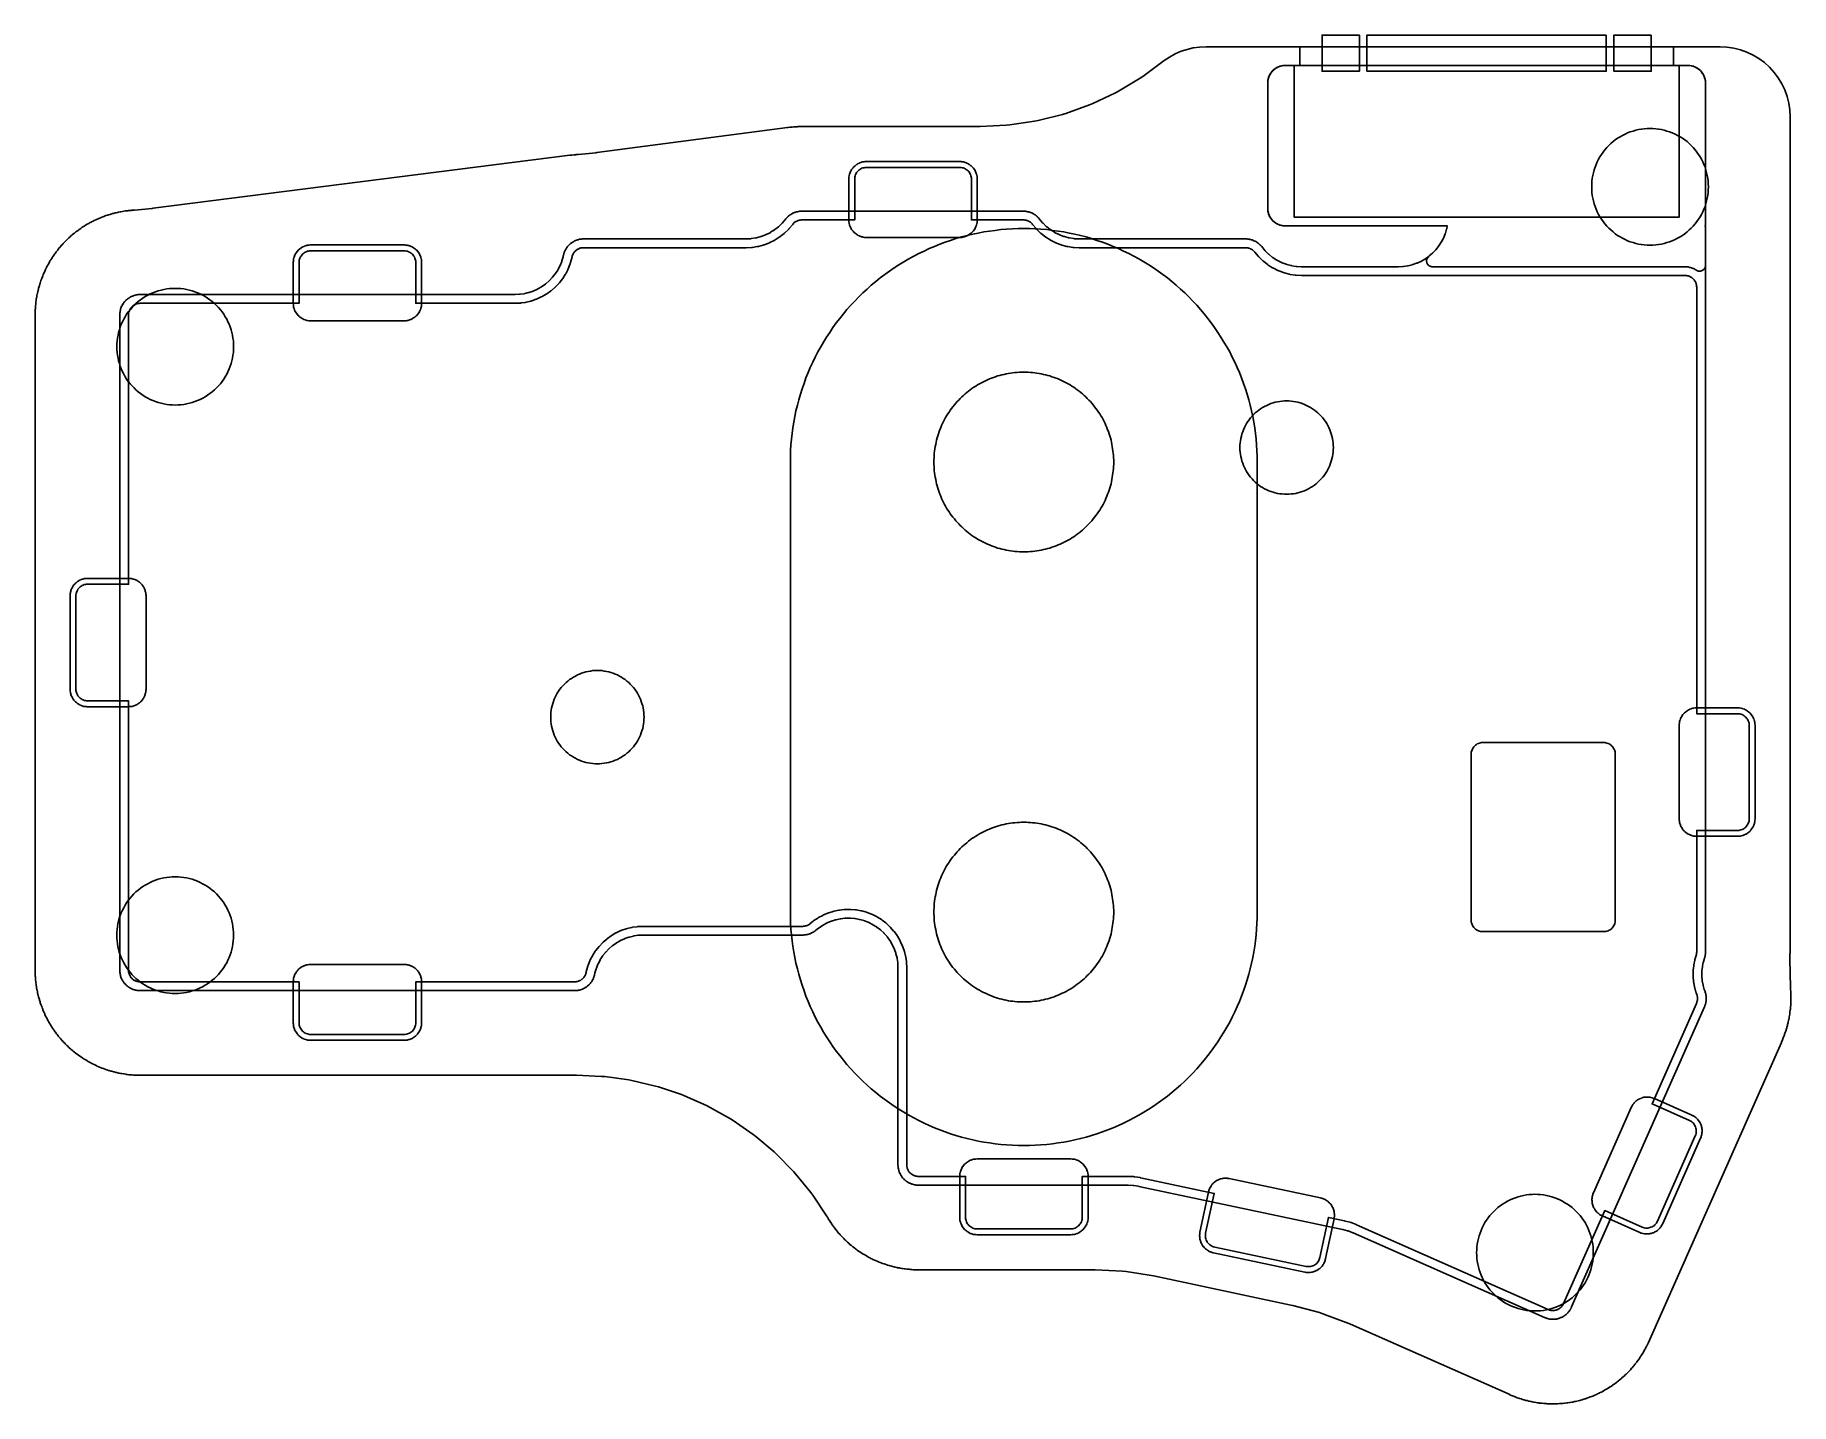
# Model space of a CAD drawing. Header units: millimetres. Extents: x 3 to 154, y -137 to -20.
import ezdxf

# ---------------------------------------------------------------- set-up
doc = ezdxf.new("R2010")
doc.units = ezdxf.units.MM
for name, color, linetype in [('BARE', 4, 'Continuous'), ('BARE_FLOOR', 6, 'Continuous'), ('DAUGHTERBOARD', 6, 'Continuous'), ('FEET', 7, 'Continuous'), ('FLOOR_POCKETS', 5, 'Continuous'), ('GASKET_POCKETS', 3, 'Continuous'), ('INNER_WALL', 2, 'Continuous'), ('JACKSCREWS', 1, 'Continuous'), ('MOUNT_ZONE', 3, 'Continuous'), ('MOUNTS', 2, 'Continuous'), ('OUTER_WALL', 1, 'Continuous'), ('PLATE', 4, 'Continuous'), ('PORTS', 7, 'Continuous'), ('ROOF', 5, 'Continuous')]:
    doc.layers.add(name, color=color, linetype=linetype)

msp = doc.modelspace()

# ---------------------------------------------------------------- linework, layer by layer
at = {"layer": 'BARE'}
for points in [[(3.4, -100.36), (3.4, -100.48), (3.41, -100.56), (3.41, -100.61), (3.42, -100.76), (3.43, -100.82), (3.44, -100.96), (3.45, -101.04), (3.47, -101.19), (3.48, -101.25), (3.5, -101.39), (3.52, -101.49), (3.54, -101.64), (3.55, -101.69), (3.58, -101.84), (3.6, -101.91), (3.63, -102.06), (3.65, -102.12), (3.68, -102.26), (3.71, -102.35), (3.75, -102.5), (3.76, -102.55), (3.81, -102.69), (3.83, -102.77), (3.88, -102.91), (3.9, -102.97), (3.95, -103.1), (3.98, -103.19), (4.04, -103.33), (4.06, -103.38), (4.11, -103.52), (4.15, -103.59), (4.21, -103.73), (4.23, -103.78), (4.29, -103.91), (4.34, -104), (4.41, -104.13), (4.43, -104.18), (4.5, -104.31), (4.54, -104.38), (4.61, -104.51), (4.65, -104.57), (4.72, -104.69), (4.77, -104.77), (4.85, -104.9), (4.88, -104.94), (4.96, -105.06), (5.01, -105.13), (5.09, -105.25), (5.13, -105.3), (5.22, -105.42), (5.27, -105.49), (5.37, -105.61), (5.4, -105.65), (5.5, -105.77), (5.55, -105.83), (5.65, -105.94), (5.69, -105.99), (5.78, -106.09), (5.85, -106.16), (5.95, -106.27), (5.99, -106.31), (6.1, -106.42), (6.16, -106.47), (6.26, -106.57), (6.31, -106.62), (6.41, -106.71), (6.49, -106.77), (6.6, -106.87), (6.64, -106.91), (6.76, -107), (6.82, -107.05), (6.94, -107.14), (6.99, -107.18), (7.1, -107.26), (7.18, -107.32), (7.31, -107.41), (7.35, -107.44), (7.47, -107.52), (7.54, -107.56), (7.67, -107.64), (7.72, -107.67), (7.84, -107.75), (7.92, -107.79), (8.06, -107.87), (8.11, -107.9), (8.24, -107.96), (8.31, -108), (8.44, -108.07), (8.5, -108.09), (8.62, -108.15), (8.71, -108.19), (8.85, -108.26), (8.9, -108.28), (9.04, -108.33), (9.11, -108.36), (9.25, -108.41), (9.31, -108.44), (9.44, -108.48), (9.53, -108.51), (9.68, -108.56), (9.73, -108.58), (9.87, -108.62), (9.95, -108.64), (10.09, -108.68), (10.15, -108.7), (10.29, -108.73), (10.38, -108.75), (10.53, -108.79), (10.59, -108.8), (10.73, -108.83), (10.81, -108.84), (10.96, -108.86), (11.02, -108.87), (11.16, -108.89), (11.25, -108.91), (11.41, -108.93), (11.46, -108.93), (11.61, -108.95), (11.69, -108.95), (11.83, -108.96), (11.93, -108.97), (12.01, -108.97), (12.03, -108.97), (12.29, -108.98), (49.53, -108.98), (49.55, -108.98), (49.64, -108.98), (49.78, -108.98), (51.92, -109.08), (52.2, -109.1), (54.24, -109.38), (54.52, -109.43), (56.53, -109.91), (56.8, -109.98), (58.76, -110.64), (59.02, -110.74), (60.91, -111.58), (61.16, -111.71), (62.96, -112.72), (63.2, -112.87), (64.89, -114.05), (65.12, -114.22), (66.7, -115.55), (66.9, -115.74), (68.35, -117.22), (68.54, -117.43), (69.84, -119.03), (70.01, -119.25), (71.19, -121.03), (71.27, -121.15), (71.37, -121.32), (71.42, -121.39), (71.45, -121.44), (71.52, -121.56), (71.56, -121.61), (71.64, -121.73), (71.68, -121.8), (71.77, -121.92), (71.81, -121.97), (71.89, -122.08), (71.95, -122.16), (72.04, -122.28), (72.08, -122.32), (72.17, -122.44), (72.22, -122.5), (72.32, -122.61), (72.36, -122.66), (72.46, -122.76), (72.52, -122.83), (72.63, -122.94), (72.67, -122.98), (72.77, -123.08), (72.83, -123.14), (72.94, -123.24), (72.98, -123.28), (73.09, -123.38), (73.16, -123.44), (73.28, -123.54), (73.32, -123.58), (73.43, -123.67), (73.5, -123.72), (73.61, -123.81), (73.66, -123.85), (73.78, -123.93), (73.85, -123.99), (73.98, -124.08), (74.03, -124.11), (74.15, -124.19), (74.22, -124.23), (74.34, -124.31), (74.4, -124.34), (74.52, -124.41), (74.6, -124.46), (74.73, -124.54), (74.78, -124.56), (74.91, -124.63), (74.98, -124.67), (75.12, -124.74), (75.17, -124.76), (75.3, -124.82), (75.39, -124.86), (75.53, -124.92), (75.58, -124.95), (75.71, -125), (75.79, -125.03), (75.93, -125.08), (75.99, -125.11), (76.12, -125.15), (76.21, -125.18), (76.35, -125.23), (76.41, -125.25), (76.55, -125.29), (76.63, -125.31), (76.77, -125.35), (76.83, -125.37), (76.97, -125.4), (77.06, -125.42), (77.21, -125.45), (77.26, -125.47), (77.41, -125.49), (77.49, -125.51), (77.63, -125.53), (77.69, -125.54), (77.83, -125.56), (77.93, -125.58), (78.08, -125.59), (78.14, -125.6), (78.28, -125.61), (78.36, -125.62), (78.51, -125.63), (78.6, -125.64), (78.69, -125.64), (78.7, -125.64), (78.96, -125.65), (94.03, -125.65), (94.19, -125.65), (96.55, -125.78), (96.86, -125.81), (99.2, -126.18), (99.35, -126.21), (110.98, -128.67), (111.14, -128.7), (113.43, -129.31), (113.72, -129.41), (115.94, -130.25), (116.08, -130.31), (129.66, -136.32), (129.7, -136.34), (129.79, -136.38), (129.87, -136.42), (129.96, -136.45), (130.12, -136.52), (130.23, -136.56), (130.31, -136.59), (130.36, -136.61), (130.5, -136.66), (130.55, -136.67), (130.69, -136.72), (130.77, -136.74), (130.91, -136.79), (130.97, -136.8), (131.11, -136.84), (131.2, -136.86), (131.35, -136.9), (131.4, -136.91), (131.55, -136.95), (131.63, -136.96), (131.77, -136.99), (131.83, -137), (131.97, -137.02), (132.07, -137.04), (132.22, -137.06), (132.27, -137.07), (132.42, -137.09), (132.5, -137.09), (132.65, -137.11), (132.71, -137.11), (132.85, -137.12), (132.94, -137.13), (133.1, -137.14), (133.15, -137.14), (133.3, -137.14), (133.38, -137.14), (133.53, -137.14), (133.59, -137.14), (133.73, -137.14), (133.83, -137.13), (133.98, -137.12), (134.04, -137.12), (134.18, -137.11), (134.26, -137.1), (134.41, -137.09), (134.47, -137.08), (134.61, -137.06), (134.71, -137.05), (134.86, -137.02), (134.91, -137.02), (135.06, -136.99), (135.14, -136.98), (135.28, -136.95), (135.34, -136.93), (135.48, -136.9), (135.57, -136.88), (135.72, -136.84), (135.78, -136.83), (135.92, -136.79), (135.99, -136.76), (136.14, -136.72), (136.2, -136.7), (136.33, -136.66), (136.42, -136.62), (136.56, -136.57), (136.61, -136.55), (136.75, -136.5), (136.83, -136.47), (136.96, -136.41), (137.02, -136.39), (137.15, -136.33), (137.24, -136.29), (137.37, -136.22), (137.42, -136.2), (137.55, -136.13), (137.63, -136.1), (137.76, -136.02), (137.81, -135.99), (137.93, -135.92), (138.02, -135.88), (138.15, -135.8), (138.19, -135.77), (138.32, -135.69), (138.38, -135.64), (138.51, -135.56), (138.56, -135.52), (138.67, -135.44), (138.75, -135.39), (138.87, -135.3), (138.92, -135.26), (139.03, -135.17), (139.1, -135.12), (139.21, -135.03), (139.26, -134.99), (139.36, -134.89), (139.44, -134.83), (139.55, -134.73), (139.59, -134.69), (139.7, -134.59), (139.75, -134.53), (139.86, -134.43), (139.9, -134.38), (140, -134.28), (140.06, -134.21), (140.16, -134.09), (140.2, -134.05), (140.3, -133.94), (140.35, -133.88), (140.44, -133.76), (140.48, -133.71), (140.57, -133.6), (140.62, -133.53), (140.72, -133.4), (140.75, -133.36), (140.83, -133.24), (140.88, -133.17), (140.96, -133.05), (140.99, -132.99), (141.07, -132.88), (141.12, -132.79), (141.2, -132.66), (141.22, -132.61), (141.3, -132.49), (141.33, -132.42), (141.4, -132.28), (141.45, -132.2), (141.48, -132.13), (141.49, -132.11), (141.6, -131.88), (152.99, -106.16), (153.01, -106.12), (153.05, -106.03), (153.08, -105.95), (153.12, -105.87), (153.18, -105.7), (153.22, -105.59), (153.26, -105.51), (153.27, -105.46), (153.32, -105.32), (153.34, -105.27), (153.39, -105.13), (153.41, -105.05), (153.45, -104.91), (153.47, -104.85), (153.51, -104.71), (153.53, -104.62), (153.57, -104.47), (153.58, -104.42), (153.61, -104.27), (153.63, -104.19), (153.66, -104.05), (153.67, -103.98), (153.69, -103.85), (153.71, -103.75), (153.73, -103.6), (153.73, -103.54), (153.75, -103.4), (153.76, -103.32), (153.77, -103.17), (153.78, -103.11), (153.79, -102.97), (153.79, -102.87), (153.8, -102.72), (153.8, -102.66), (153.81, -102.52), (153.81, -102.43), (153.81, -102.29), (153.8, -102.22), (153.8, -102.08), (153.8, -101.99), (153.79, -101.83), (153.77, -101.6), (153.77, -101.45), (153.73, -99), (153.73, -98.84), (153.73, -98.7), (153.73, -98.58), (153.74, -98.53), (153.74, -98.43), (153.74, -36.47), (153.74, -26.85), (153.71, -26.26), (153.62, -25.68), (153.48, -25.11), (153.28, -24.55), (153.03, -24.02), (152.73, -23.52), (152.38, -23.04), (151.98, -22.61), (151.54, -22.21), (151.07, -21.86), (150.57, -21.56), (150.03, -21.31), (149.48, -21.11), (148.91, -20.97), (148.33, -20.88), (147.74, -20.85), (103.7, -20.85), (103.15, -20.87), (102.61, -20.95), (102.08, -21.07), (101.56, -21.24), (101.06, -21.46), (100.58, -21.73), (100.12, -22.03), (98.3, -23.39), (98.05, -23.55), (96.2, -24.66), (95.94, -24.8), (93.99, -25.72), (93.72, -25.83), (91.68, -26.56), (91.4, -26.65), (89.31, -27.17), (89.02, -27.23), (86.88, -27.55), (86.59, -27.57), (84.36, -27.68), (84.21, -27.69), (69.16, -27.69), (69.13, -27.69), (69.1, -27.69), (69.04, -27.69), (68.92, -27.69), (68.75, -27.69), (68.67, -27.7), (68.52, -27.71), (68.4, -27.71), (68.25, -27.73), (68.19, -27.73), (68.04, -27.75), (67.9, -27.77), (67.84, -27.77), (51.52, -29.92), (51.43, -29.93), (49.95, -30.08), (49.85, -30.08), (49.75, -30.09), (49.68, -30.1), (49.65, -30.1), (49.58, -30.1), (49.53, -30.11), (49.38, -30.13), (49.28, -30.14), (49.2, -30.15), (13.51, -34.69), (13.42, -34.7), (11.89, -34.85), (11.78, -34.85), (11.74, -34.86), (11.71, -34.86), (11.67, -34.86), (11.61, -34.87), (11.55, -34.87), (11.4, -34.89), (11.32, -34.9), (11.18, -34.92), (11.11, -34.92), (10.98, -34.95), (10.88, -34.96), (10.73, -34.99), (10.68, -35), (10.53, -35.03), (10.45, -35.04), (10.31, -35.08), (10.25, -35.09), (10.11, -35.13), (10.02, -35.15), (9.87, -35.19), (9.82, -35.21), (9.68, -35.25), (9.6, -35.28), (9.46, -35.32), (9.4, -35.34), (9.27, -35.39), (9.18, -35.42), (9.04, -35.48), (8.99, -35.5), (8.85, -35.56), (8.78, -35.59), (8.64, -35.65), (8.58, -35.68), (8.46, -35.74), (8.37, -35.78), (8.23, -35.85), (8.19, -35.87), (8.06, -35.94), (7.99, -35.98), (7.86, -36.06), (7.8, -36.09), (7.68, -36.16), (7.6, -36.21), (7.47, -36.29), (7.43, -36.32), (7.3, -36.41), (7.24, -36.45), (7.12, -36.54), (7.07, -36.58), (6.95, -36.66), (6.88, -36.72), (6.76, -36.81), (6.71, -36.85), (6.6, -36.94), (6.54, -36.99), (6.43, -37.09), (6.38, -37.13), (6.28, -37.23), (6.21, -37.29), (6.1, -37.4), (6.06, -37.44), (5.95, -37.54), (5.9, -37.6), (5.8, -37.71), (5.75, -37.75), (5.66, -37.86), (5.6, -37.93), (5.5, -38.05), (5.46, -38.09), (5.37, -38.2), (5.32, -38.27), (5.23, -38.38), (5.19, -38.43), (5.11, -38.55), (5.05, -38.62), (4.96, -38.75), (4.93, -38.79), (4.85, -38.92), (4.81, -38.98), (4.73, -39.11), (4.69, -39.16), (4.62, -39.29), (4.58, -39.37), (4.5, -39.5), (4.47, -39.55), (4.4, -39.68), (4.37, -39.75), (4.3, -39.88), (4.27, -39.94), (4.21, -40.07), (4.18, -40.15), (4.11, -40.3), (4.09, -40.35), (4.04, -40.48), (4.01, -40.56), (3.95, -40.7), (3.93, -40.76), (3.89, -40.89), (3.85, -40.98), (3.81, -41.12), (3.79, -41.18), (3.75, -41.32), (3.73, -41.39), (3.69, -41.54), (3.67, -41.6), (3.64, -41.73), (3.62, -41.83), (3.58, -41.98), (3.57, -42.03), (3.54, -42.18), (3.53, -42.25), (3.5, -42.4), (3.49, -42.46), (3.47, -42.6), (3.46, -42.7), (3.44, -42.85), (3.44, -42.9), (3.42, -43.05), (3.42, -43.13), (3.41, -43.28), (3.4, -43.37), (3.4, -43.46), (3.4, -43.47), (3.39, -43.73), (3.39, -99.86), (3.39, -99.9), (3.39, -100.01), (3.39, -100.09), (3.39, -100.18), (3.4, -100.36)], [(111.74, -22.45), (143.74, -22.45), (143.74, -20.85), (111.74, -20.85), (111.74, -22.45)], [(44.92, -42.06), (44.93, -42.06), (45.28, -42.01), (45.29, -42.01), (45.32, -42), (45.33, -42), (45.67, -41.91), (45.68, -41.91), (45.71, -41.9), (45.72, -41.9), (46.05, -41.78), (46.06, -41.78), (46.09, -41.77), (46.1, -41.77), (46.42, -41.62), (46.43, -41.61), (46.46, -41.6), (46.47, -41.6), (46.77, -41.42), (46.78, -41.41), (46.81, -41.4), (46.81, -41.39), (47.1, -41.19), (47.11, -41.18), (47.13, -41.16), (47.14, -41.16), (47.41, -40.93), (47.42, -40.92), (47.44, -40.9), (47.45, -40.89), (47.69, -40.63), (47.7, -40.63), (47.72, -40.61), (47.72, -40.6), (47.94, -40.32), (47.95, -40.31), (47.97, -40.29), (47.97, -40.28), (48.16, -39.98), (48.17, -39.97), (48.18, -39.95), (48.19, -39.94), (48.35, -39.62), (48.36, -39.61), (48.37, -39.59), (48.37, -39.58), (48.5, -39.25), (48.51, -39.24), (48.52, -39.21), (48.52, -39.2), (48.62, -38.86), (48.62, -38.85), (48.63, -38.82), (48.63, -38.81), (48.64, -38.75), (48.65, -38.72), (48.65, -38.72), (48.66, -38.68), (48.67, -38.64), (48.69, -38.57), (48.69, -38.57), (48.71, -38.5), (48.72, -38.48), (48.75, -38.41), (48.75, -38.4), (48.78, -38.34), (48.79, -38.32), (48.82, -38.25), (48.82, -38.25), (48.86, -38.18), (48.87, -38.17), (48.91, -38.1), (48.91, -38.1), (48.95, -38.04), (48.96, -38.02), (49.01, -37.96), (49.01, -37.96), (49.06, -37.91), (49.07, -37.89), (49.12, -37.84), (49.13, -37.83), (49.18, -37.78), (49.2, -37.77), (49.25, -37.72), (49.25, -37.72), (49.31, -37.67), (49.33, -37.66), (49.39, -37.62), (49.39, -37.62), (49.45, -37.58), (49.47, -37.56), (49.54, -37.53), (49.54, -37.53), (49.61, -37.49), (49.63, -37.48), (49.69, -37.45), (49.69, -37.45), (49.76, -37.43), (49.78, -37.42), (49.85, -37.4), (49.86, -37.4), (49.93, -37.38), (49.95, -37.37), (50.02, -37.35), (50.02, -37.35), (50.1, -37.34), (50.12, -37.34), (50.19, -37.33), (50.19, -37.33), (50.27, -37.32), (50.31, -37.32), (50.35, -37.32), (50.35, -37.32), (50.38, -37.32), (64.25, -37.32), (64.26, -37.32), (64.28, -37.32), (64.28, -37.32), (64.7, -37.3), (64.71, -37.3), (64.74, -37.29), (64.75, -37.29), (65.13, -37.23), (65.14, -37.23), (65.17, -37.22), (65.18, -37.22), (65.55, -37.12), (65.56, -37.12), (65.59, -37.11), (65.6, -37.11), (65.96, -36.97), (65.97, -36.97), (66, -36.95), (66.01, -36.95), (66.35, -36.78), (66.37, -36.77), (66.39, -36.76), (66.4, -36.75), (66.73, -36.55), (66.74, -36.54), (66.76, -36.52), (66.77, -36.51), (67.07, -36.28), (67.08, -36.27), (67.1, -36.25), (67.11, -36.24), (67.39, -35.97), (67.39, -35.96), (67.41, -35.94), (67.42, -35.93), (67.71, -35.59), (67.73, -35.56), (67.78, -35.5), (67.79, -35.5), (67.84, -35.44), (67.86, -35.43), (67.91, -35.38), (67.91, -35.37), (67.97, -35.32), (67.99, -35.31), (68.05, -35.26), (68.06, -35.26), (68.12, -35.22), (68.14, -35.21), (68.21, -35.17), (68.21, -35.17), (68.28, -35.13), (68.3, -35.12), (68.37, -35.09), (68.37, -35.08), (68.44, -35.06), (68.46, -35.05), (68.54, -35.02), (68.54, -35.02), (68.61, -35), (68.63, -34.99), (68.71, -34.98), (68.71, -34.98), (68.79, -34.96), (68.81, -34.96), (68.89, -34.95), (68.89, -34.95), (68.97, -34.94), (69.01, -34.94), (69.05, -34.94), (69.05, -34.94), (69.09, -34.94), (88.04, -34.94), (88.07, -34.94), (88.08, -34.94), (88.11, -34.94), (88.16, -34.94), (88.23, -34.95), (88.24, -34.95), (88.31, -34.96), (88.34, -34.96), (88.41, -34.98), (88.42, -34.98), (88.49, -34.99), (88.51, -35), (88.59, -35.02), (88.59, -35.02), (88.66, -35.05), (88.68, -35.06), (88.76, -35.08), (88.76, -35.09), (88.83, -35.12), (88.85, -35.13), (88.92, -35.17), (88.92, -35.17), (88.99, -35.21), (89, -35.22), (89.07, -35.26), (89.07, -35.26), (89.13, -35.31), (89.15, -35.32), (89.21, -35.37), (89.21, -35.38), (89.27, -35.43), (89.29, -35.44), (89.34, -35.5), (89.34, -35.5), (89.39, -35.56), (89.42, -35.59), (89.7, -35.93), (89.71, -35.94), (89.73, -35.96), (89.74, -35.97), (90.01, -36.24), (90.02, -36.25), (90.05, -36.27), (90.05, -36.28), (90.36, -36.51), (90.36, -36.52), (90.39, -36.54), (90.4, -36.55), (90.72, -36.75), (90.73, -36.76), (90.76, -36.77), (90.77, -36.78), (91.11, -36.95), (91.12, -36.95), (91.15, -36.97), (91.16, -36.97), (91.52, -37.11), (91.53, -37.11), (91.56, -37.12), (91.57, -37.12), (91.94, -37.22), (91.96, -37.22), (91.99, -37.23), (92, -37.23), (92.38, -37.29), (92.39, -37.29), (92.42, -37.3), (92.43, -37.3), (92.84, -37.32), (92.85, -37.32), (92.87, -37.32), (92.87, -37.32), (107.09, -37.32), (107.12, -37.32), (107.13, -37.32), (107.16, -37.32), (107.21, -37.32), (107.28, -37.33), (107.29, -37.33), (107.36, -37.34), (107.39, -37.34), (107.46, -37.36), (107.47, -37.36), (107.54, -37.37), (107.56, -37.38), (107.64, -37.4), (107.64, -37.4), (107.71, -37.43), (107.73, -37.44), (107.81, -37.47), (107.81, -37.47), (107.88, -37.5), (107.9, -37.51), (107.97, -37.55), (107.97, -37.55), (108.04, -37.59), (108.05, -37.6), (108.12, -37.64), (108.12, -37.64), (108.18, -37.69), (108.2, -37.71), (108.26, -37.75), (108.26, -37.76), (108.32, -37.81), (108.34, -37.83), (108.39, -37.88), (108.39, -37.88), (108.44, -37.94), (108.47, -37.97), (108.75, -38.31), (108.76, -38.32), (108.78, -38.34), (108.79, -38.35), (109.06, -38.62), (109.07, -38.63), (109.1, -38.65), (109.1, -38.66), (109.41, -38.9), (109.41, -38.9), (109.44, -38.92), (109.45, -38.93), (109.77, -39.13), (109.78, -39.14), (109.81, -39.15), (109.82, -39.16), (110.16, -39.33), (110.17, -39.34), (110.2, -39.35), (110.21, -39.35), (110.57, -39.49), (110.58, -39.49), (110.61, -39.5), (110.62, -39.5), (110.99, -39.6), (111.01, -39.6), (111.04, -39.61), (111.05, -39.61), (111.43, -39.67), (111.44, -39.67), (111.47, -39.68), (111.48, -39.68), (111.89, -39.7), (111.9, -39.7), (111.92, -39.7), (111.92, -39.7), (120.15, -39.7), (120.17, -39.7), (120.18, -39.7), (120.18, -39.7), (120.57, -39.68), (120.58, -39.68), (120.61, -39.68), (120.62, -39.68), (120.97, -39.63), (120.98, -39.62), (121, -39.62), (121.02, -39.62), (121.36, -39.53), (121.37, -39.53), (121.4, -39.52), (121.41, -39.52), (121.74, -39.4), (121.75, -39.4), (121.78, -39.39), (121.79, -39.39), (122.11, -39.24), (122.12, -39.23), (122.15, -39.22), (122.15, -39.22), (122.46, -39.04), (122.47, -39.03), (122.49, -39.02), (122.5, -39.01), (122.79, -38.81), (122.8, -38.8), (122.82, -38.78), (122.83, -38.78), (123.1, -38.54), (123.11, -38.54), (123.13, -38.52), (123.13, -38.51), (123.38, -38.25), (123.39, -38.25), (123.41, -38.22), (123.41, -38.22), (123.63, -37.94), (123.64, -37.93), (123.65, -37.91), (123.66, -37.9), (123.85, -37.6), (123.86, -37.59), (123.87, -37.57), (123.88, -37.56), (124.04, -37.24), (124.04, -37.23), (124.06, -37.21), (124.06, -37.2), (124.19, -36.87), (124.2, -36.86), (124.21, -36.83), (124.21, -36.82), (124.31, -36.48), (124.31, -36.47), (124.32, -36.44), (124.32, -36.43), (124.36, -36.24), (124.36, -36.2), (124.33, -36.2), (110.49, -36.2), (110.34, -36.19), (110.19, -36.17), (110.05, -36.14), (109.91, -36.09), (109.78, -36.02), (109.65, -35.95), (109.54, -35.86), (109.43, -35.76), (109.33, -35.65), (109.24, -35.53), (109.16, -35.41), (109.1, -35.27), (109.05, -35.14), (109.02, -34.99), (108.99, -34.85), (108.99, -34.7), (108.99, -23.95), (108.99, -23.8), (109.02, -23.66), (109.05, -23.51), (109.1, -23.38), (109.16, -23.24), (109.24, -23.12), (109.33, -23), (109.43, -22.89), (109.54, -22.79), (109.65, -22.7), (109.78, -22.63), (109.91, -22.56), (110.05, -22.51), (110.19, -22.48), (110.34, -22.46), (110.49, -22.45), (144.99, -22.45), (145.13, -22.46), (145.28, -22.48), (145.42, -22.51), (145.56, -22.56), (145.69, -22.63), (145.82, -22.7), (145.94, -22.79), (146.05, -22.89), (146.15, -23), (146.23, -23.12), (146.31, -23.24), (146.37, -23.38), (146.42, -23.51), (146.46, -23.66), (146.48, -23.8), (146.49, -23.95), (146.49, -35.96), (146.48, -36.12), (146.48, -36.13), (146.47, -36.2), (146.48, -36.28), (146.48, -36.35), (146.49, -36.39), (146.49, -36.43), (146.49, -36.43), (146.49, -36.47), (146.49, -98.41), (146.49, -98.44), (146.49, -98.44), (146.49, -98.48), (146.48, -98.52), (146.48, -98.6), (146.48, -98.6), (146.47, -98.67), (146.47, -98.69), (146.45, -98.77), (146.45, -98.77), (146.44, -98.84), (146.43, -98.88), (146.42, -98.92), (146.42, -98.92), (146.41, -98.95), (146.32, -99.25), (146.31, -99.26), (146.31, -99.29), (146.3, -99.3), (146.23, -99.64), (146.23, -99.65), (146.23, -99.68), (146.23, -99.69), (146.19, -100.04), (146.19, -100.06), (146.19, -100.08), (146.19, -100.09), (146.18, -100.45), (146.18, -100.46), (146.18, -100.49), (146.18, -100.5), (146.21, -100.85), (146.21, -100.86), (146.22, -100.89), (146.22, -100.9), (146.28, -101.25), (146.29, -101.26), (146.29, -101.29), (146.29, -101.3), (146.39, -101.64), (146.39, -101.65), (146.4, -101.68), (146.41, -101.69), (146.43, -101.76), (146.45, -101.79), (146.45, -101.79), (146.46, -101.83), (146.47, -101.87), (146.49, -101.94), (146.49, -101.94), (146.51, -102.01), (146.52, -102.03), (146.53, -102.1), (146.53, -102.11), (146.54, -102.18), (146.55, -102.2), (146.55, -102.27), (146.55, -102.28), (146.56, -102.35), (146.56, -102.37), (146.56, -102.45), (146.56, -102.45), (146.55, -102.52), (146.55, -102.54), (146.55, -102.62), (146.54, -102.62), (146.53, -102.69), (146.53, -102.72), (146.52, -102.79), (146.52, -102.79), (146.5, -102.86), (146.49, -102.88), (146.47, -102.95), (146.47, -102.96), (146.44, -103.03), (146.43, -103.06), (146.42, -103.1), (146.42, -103.1), (146.4, -103.13), (135.02, -128.83), (135.01, -128.87), (135.01, -128.87), (134.99, -128.9), (134.97, -128.94), (134.94, -129), (134.94, -129.01), (134.9, -129.07), (134.89, -129.09), (134.85, -129.15), (134.84, -129.15), (134.8, -129.21), (134.79, -129.23), (134.74, -129.28), (134.74, -129.29), (134.69, -129.34), (134.67, -129.36), (134.62, -129.41), (134.62, -129.41), (134.57, -129.46), (134.55, -129.47), (134.49, -129.52), (134.49, -129.52), (134.43, -129.57), (134.41, -129.58), (134.35, -129.62), (134.35, -129.62), (134.29, -129.66), (134.27, -129.67), (134.2, -129.7), (134.2, -129.71), (134.13, -129.74), (134.11, -129.75), (134.05, -129.77), (134.04, -129.78), (133.97, -129.8), (133.95, -129.81), (133.88, -129.83), (133.88, -129.83), (133.81, -129.85), (133.79, -129.85), (133.72, -129.87), (133.71, -129.87), (133.64, -129.88), (133.62, -129.88), (133.55, -129.89), (133.54, -129.89), (133.47, -129.89), (133.45, -129.89), (133.37, -129.89), (133.37, -129.89), (133.3, -129.89), (133.28, -129.89), (133.2, -129.88), (133.2, -129.88), (133.13, -129.87), (133.11, -129.86), (133.03, -129.85), (133.03, -129.85), (132.96, -129.83), (132.94, -129.83), (132.87, -129.8), (132.87, -129.8), (132.8, -129.78), (132.76, -129.76), (132.72, -129.75), (132.72, -129.75), (132.69, -129.74), (116.3, -122.48), (116.29, -122.48), (116.28, -122.47), (116.28, -122.47), (115.88, -122.32), (115.87, -122.32), (115.84, -122.31), (115.83, -122.3), (115.43, -122.2), (115.41, -122.19), (115.4, -122.19), (115.4, -122.19), (97.95, -118.5), (97.94, -118.5), (97.92, -118.49), (97.92, -118.49), (97.51, -118.43), (97.49, -118.43), (97.46, -118.42), (97.45, -118.42), (97.04, -118.4), (97.02, -118.4), (97.01, -118.4), (97, -118.4), (79.08, -118.4), (79.04, -118.4), (79.04, -118.4), (79.01, -118.4), (78.97, -118.4), (78.89, -118.39), (78.89, -118.39), (78.82, -118.38), (78.8, -118.38), (78.72, -118.37), (78.72, -118.37), (78.65, -118.35), (78.63, -118.34), (78.56, -118.32), (78.55, -118.32), (78.48, -118.3), (78.46, -118.29), (78.39, -118.27), (78.39, -118.27), (78.32, -118.24), (78.3, -118.23), (78.24, -118.19), (78.24, -118.19), (78.17, -118.16), (78.15, -118.14), (78.09, -118.1), (78.09, -118.1), (78.03, -118.06), (78.01, -118.05), (77.95, -118), (77.95, -118), (77.9, -117.95), (77.88, -117.94), (77.83, -117.89), (77.82, -117.89), (77.77, -117.83), (77.76, -117.82), (77.71, -117.76), (77.71, -117.76), (77.66, -117.7), (77.65, -117.68), (77.61, -117.62), (77.61, -117.62), (77.57, -117.56), (77.56, -117.54), (77.52, -117.48), (77.52, -117.47), (77.49, -117.41), (77.48, -117.39), (77.45, -117.32), (77.45, -117.32), (77.42, -117.25), (77.41, -117.23), (77.39, -117.16), (77.39, -117.16), (77.37, -117.09), (77.36, -117.06), (77.35, -116.99), (77.35, -116.99), (77.33, -116.92), (77.33, -116.9), (77.32, -116.82), (77.32, -116.82), (77.32, -116.75), (77.31, -116.71), (77.31, -116.67), (77.31, -116.67), (77.31, -116.63), (77.31, -99.8), (77.31, -99.79), (77.31, -99.77), (77.31, -99.77), (77.29, -99.38), (77.29, -99.37), (77.29, -99.34), (77.29, -99.33), (77.24, -98.98), (77.24, -98.97), (77.23, -98.94), (77.23, -98.93), (77.14, -98.58), (77.14, -98.57), (77.13, -98.54), (77.13, -98.53), (77.01, -98.19), (77.01, -98.18), (77, -98.16), (76.99, -98.15), (76.84, -97.82), (76.84, -97.81), (76.82, -97.79), (76.82, -97.78), (76.64, -97.47), (76.63, -97.46), (76.62, -97.44), (76.61, -97.43), (76.4, -97.14), (76.39, -97.13), (76.38, -97.1), (76.37, -97.1), (76.13, -96.83), (76.13, -96.82), (76.11, -96.8), (76.1, -96.79), (75.84, -96.55), (75.83, -96.54), (75.81, -96.52), (75.8, -96.51), (75.51, -96.3), (75.51, -96.29), (75.48, -96.27), (75.47, -96.27), (75.17, -96.08), (75.16, -96.07), (75.14, -96.06), (75.13, -96.05), (74.81, -95.89), (74.8, -95.89), (74.77, -95.87), (74.76, -95.87), (74.43, -95.74), (74.42, -95.74), (74.39, -95.73), (74.38, -95.73), (74.03, -95.63), (74.02, -95.63), (74, -95.62), (73.99, -95.62), (73.63, -95.55), (73.62, -95.55), (73.59, -95.55), (73.58, -95.55), (73.23, -95.52), (73.22, -95.52), (73.19, -95.52), (73.18, -95.52), (72.82, -95.52), (72.81, -95.52), (72.78, -95.52), (72.77, -95.53), (72.41, -95.57), (72.4, -95.57), (72.37, -95.57), (72.36, -95.57), (72.01, -95.65), (72, -95.65), (71.97, -95.66), (71.96, -95.66), (71.62, -95.77), (71.61, -95.77), (71.59, -95.78), (71.58, -95.78), (71.25, -95.92), (71.24, -95.93), (71.21, -95.94), (71.2, -95.95), (70.89, -96.12), (70.88, -96.12), (70.85, -96.14), (70.84, -96.14), (70.55, -96.34), (70.54, -96.35), (70.51, -96.37), (70.5, -96.37), (70.28, -96.56), (70.25, -96.58), (70.25, -96.58), (70.22, -96.6), (70.19, -96.63), (70.13, -96.67), (70.12, -96.67), (70.06, -96.71), (70.04, -96.72), (69.98, -96.76), (69.98, -96.76), (69.91, -96.79), (69.89, -96.8), (69.82, -96.83), (69.82, -96.83), (69.75, -96.86), (69.73, -96.87), (69.66, -96.89), (69.66, -96.89), (69.59, -96.91), (69.57, -96.92), (69.5, -96.93), (69.49, -96.93), (69.42, -96.95), (69.4, -96.95), (69.33, -96.96), (69.32, -96.96), (69.25, -96.96), (69.21, -96.97), (69.17, -96.97), (69.17, -96.97), (69.13, -96.97), (55.51, -96.97), (55.5, -96.97), (55.48, -96.97), (55.48, -96.97), (55.1, -96.99), (55.09, -96.99), (55.06, -96.99), (55.05, -96.99), (54.7, -97.04), (54.69, -97.04), (54.66, -97.05), (54.65, -97.05), (54.3, -97.14), (54.29, -97.14), (54.27, -97.15), (54.26, -97.15), (53.92, -97.27), (53.91, -97.27), (53.89, -97.28), (53.88, -97.28), (53.55, -97.43), (53.54, -97.44), (53.52, -97.45), (53.51, -97.45), (53.2, -97.63), (53.19, -97.64), (53.17, -97.65), (53.16, -97.66), (52.87, -97.86), (52.86, -97.87), (52.84, -97.89), (52.83, -97.89), (52.56, -98.12), (52.56, -98.13), (52.54, -98.15), (52.53, -98.16), (52.28, -98.42), (52.28, -98.42), (52.26, -98.44), (52.25, -98.45), (52.03, -98.73), (52.03, -98.74), (52.01, -98.76), (52, -98.77), (51.81, -99.07), (51.81, -99.08), (51.79, -99.1), (51.79, -99.11), (51.62, -99.43), (51.62, -99.44), (51.61, -99.46), (51.6, -99.47), (51.47, -99.8), (51.47, -99.81), (51.46, -99.84), (51.46, -99.85), (51.35, -100.19), (51.35, -100.2), (51.35, -100.23), (51.34, -100.24), (51.33, -100.3), (51.32, -100.33), (51.32, -100.33), (51.32, -100.37), (51.31, -100.41), (51.29, -100.48), (51.29, -100.48), (51.26, -100.55), (51.26, -100.57), (51.23, -100.64), (51.23, -100.65), (51.2, -100.71), (51.19, -100.73), (51.16, -100.8), (51.15, -100.8), (51.12, -100.87), (51.11, -100.88), (51.07, -100.95), (51.07, -100.95), (51.02, -101.01), (51.01, -101.03), (50.97, -101.09), (50.96, -101.09), (50.92, -101.14), (50.9, -101.16), (50.85, -101.21), (50.85, -101.22), (50.8, -101.27), (50.78, -101.28), (50.72, -101.33), (50.72, -101.33), (50.66, -101.38), (50.65, -101.39), (50.59, -101.43), (50.58, -101.43), (50.52, -101.47), (50.5, -101.49), (50.44, -101.52), (50.44, -101.52), (50.37, -101.56), (50.35, -101.57), (50.28, -101.6), (50.28, -101.6), (50.21, -101.62), (50.19, -101.63), (50.12, -101.65), (50.12, -101.65), (50.05, -101.67), (50.03, -101.68), (49.95, -101.7), (49.95, -101.7), (49.88, -101.71), (49.86, -101.71), (49.78, -101.72), (49.78, -101.72), (49.71, -101.73), (49.67, -101.73), (49.63, -101.73), (49.63, -101.73), (49.59, -101.73), (12.41, -101.73), (12.37, -101.73), (12.37, -101.73), (12.33, -101.73), (12.29, -101.73), (12.22, -101.72), (12.21, -101.72), (12.14, -101.71), (12.12, -101.71), (12.05, -101.7), (12.05, -101.7), (11.97, -101.68), (11.95, -101.67), (11.88, -101.66), (11.88, -101.65), (11.81, -101.63), (11.79, -101.62), (11.72, -101.6), (11.72, -101.6), (11.65, -101.57), (11.63, -101.56), (11.56, -101.52), (11.56, -101.52), (11.5, -101.49), (11.48, -101.48), (11.42, -101.44), (11.41, -101.43), (11.35, -101.39), (11.34, -101.38), (11.28, -101.33), (11.28, -101.33), (11.22, -101.28), (11.2, -101.27), (11.15, -101.22), (11.15, -101.22), (11.1, -101.16), (11.08, -101.15), (11.04, -101.09), (11.03, -101.09), (10.99, -101.03), (10.98, -101.01), (10.93, -100.95), (10.93, -100.95), (10.89, -100.89), (10.88, -100.87), (10.85, -100.81), (10.84, -100.8), (10.81, -100.74), (10.8, -100.72), (10.77, -100.65), (10.77, -100.65), (10.74, -100.58), (10.74, -100.56), (10.71, -100.49), (10.71, -100.49), (10.69, -100.42), (10.69, -100.4), (10.67, -100.32), (10.67, -100.32), (10.66, -100.25), (10.66, -100.23), (10.65, -100.15), (10.65, -100.15), (10.64, -100.08), (10.64, -100.04), (10.64, -100), (10.64, -100), (10.64, -99.96), (10.64, -43.85), (10.64, -43.81), (10.64, -43.81), (10.64, -43.78), (10.64, -43.73), (10.65, -43.66), (10.65, -43.66), (10.66, -43.59), (10.66, -43.56), (10.67, -43.49), (10.67, -43.49), (10.69, -43.42), (10.69, -43.4), (10.71, -43.32), (10.71, -43.32), (10.74, -43.25), (10.74, -43.23), (10.77, -43.16), (10.77, -43.16), (10.8, -43.09), (10.81, -43.07), (10.84, -43.01), (10.85, -43.01), (10.88, -42.94), (10.89, -42.92), (10.93, -42.86), (10.93, -42.86), (10.98, -42.8), (10.99, -42.78), (11.03, -42.72), (11.04, -42.72), (11.08, -42.67), (11.1, -42.65), (11.15, -42.6), (11.15, -42.59), (11.2, -42.54), (11.22, -42.53), (11.28, -42.48), (11.28, -42.48), (11.34, -42.43), (11.35, -42.42), (11.41, -42.38), (11.42, -42.38), (11.48, -42.34), (11.5, -42.33), (11.56, -42.29), (11.56, -42.29), (11.63, -42.26), (11.65, -42.25), (11.72, -42.22), (11.72, -42.21), (11.79, -42.19), (11.81, -42.18), (11.88, -42.16), (11.88, -42.16), (11.95, -42.14), (11.97, -42.13), (12.05, -42.12), (12.05, -42.12), (12.12, -42.1), (12.14, -42.1), (12.21, -42.09), (12.22, -42.09), (12.29, -42.09), (12.33, -42.08), (12.37, -42.08), (12.37, -42.08), (12.41, -42.08), (44.47, -42.08), (44.48, -42.08), (44.49, -42.08), (44.49, -42.08), (44.88, -42.06), (44.89, -42.06), (44.92, -42.06)]]:
    msp.add_lwpolyline(points, close=True, dxfattribs=at)
at = {"layer": 'BARE_FLOOR'}
for points in [[(114.61, -55.19), (114.6, -55), (114.59, -54.8), (114.56, -54.61), (114.53, -54.41), (114.49, -54.22), (114.43, -54.03), (114.37, -53.85), (114.3, -53.66), (114.22, -53.48), (114.13, -53.31), (114.04, -53.14), (113.93, -52.97), (113.82, -52.81), (113.7, -52.66), (113.57, -52.51), (113.43, -52.37), (113.29, -52.23), (113.14, -52.1), (112.99, -51.98), (112.83, -51.87), (112.66, -51.76), (112.49, -51.67), (112.32, -51.58), (112.14, -51.5), (111.95, -51.43), (111.77, -51.37), (111.58, -51.31), (111.39, -51.27), (111.19, -51.24), (111, -51.21), (110.8, -51.2), (110.61, -51.19), (110.41, -51.2), (110.21, -51.21), (110.02, -51.24), (109.83, -51.27), (109.63, -51.31), (109.45, -51.37), (109.26, -51.43), (109.08, -51.5), (108.9, -51.58), (108.72, -51.67), (108.55, -51.76), (108.38, -51.87), (108.22, -51.98), (108.07, -52.1), (107.92, -52.23), (107.78, -52.37), (107.64, -52.51), (107.51, -52.66), (107.39, -52.81), (107.28, -52.97), (107.18, -53.14), (107.08, -53.31), (106.99, -53.48), (106.91, -53.66), (106.84, -53.85), (106.78, -54.03), (106.73, -54.22), (106.68, -54.41), (106.65, -54.61), (106.63, -54.8), (106.61, -55), (106.61, -55.19), (106.61, -55.39), (106.63, -55.59), (106.65, -55.78), (106.68, -55.97), (106.73, -56.17), (106.78, -56.36), (106.84, -56.54), (106.91, -56.72), (106.99, -56.9), (107.08, -57.08), (107.18, -57.25), (107.28, -57.42), (107.39, -57.58), (107.51, -57.73), (107.64, -57.88), (107.78, -58.02), (107.92, -58.16), (108.07, -58.29), (108.22, -58.41), (108.38, -58.52), (108.55, -58.62), (108.72, -58.72), (108.9, -58.81), (109.08, -58.89), (109.26, -58.96), (109.45, -59.02), (109.63, -59.07), (109.83, -59.12), (110.02, -59.15), (110.21, -59.17), (110.41, -59.19), (110.61, -59.19), (110.8, -59.19), (111, -59.17), (111.19, -59.15), (111.39, -59.12), (111.58, -59.07), (111.77, -59.02), (111.95, -58.96), (112.14, -58.89), (112.32, -58.81), (112.49, -58.72), (112.66, -58.62), (112.83, -58.52), (112.99, -58.41), (113.14, -58.29), (113.29, -58.16), (113.43, -58.02), (113.57, -57.88), (113.7, -57.73), (113.82, -57.58), (113.93, -57.42), (114.04, -57.25), (114.13, -57.08), (114.22, -56.9), (114.3, -56.72), (114.37, -56.54), (114.43, -56.36), (114.49, -56.17), (114.53, -55.97), (114.56, -55.78), (114.59, -55.59), (114.6, -55.39), (114.61, -55.19)], [(55.56, -78.29), (55.55, -78.1), (55.54, -77.9), (55.51, -77.71), (55.48, -77.51), (55.44, -77.32), (55.38, -77.13), (55.32, -76.95), (55.25, -76.76), (55.17, -76.58), (55.08, -76.41), (54.99, -76.24), (54.88, -76.07), (54.77, -75.91), (54.65, -75.76), (54.52, -75.61), (54.38, -75.47), (54.24, -75.33), (54.09, -75.2), (53.94, -75.08), (53.78, -74.97), (53.61, -74.86), (53.44, -74.77), (53.27, -74.68), (53.09, -74.6), (52.9, -74.53), (52.72, -74.47), (52.53, -74.41), (52.34, -74.37), (52.14, -74.34), (51.95, -74.31), (51.75, -74.3), (51.56, -74.29), (51.36, -74.3), (51.16, -74.31), (50.97, -74.34), (50.77, -74.37), (50.58, -74.41), (50.39, -74.47), (50.21, -74.53), (50.02, -74.6), (49.85, -74.68), (49.67, -74.77), (49.5, -74.86), (49.33, -74.97), (49.17, -75.08), (49.02, -75.2), (48.87, -75.33), (48.73, -75.47), (48.59, -75.61), (48.46, -75.76), (48.34, -75.91), (48.23, -76.07), (48.12, -76.24), (48.03, -76.41), (47.94, -76.58), (47.86, -76.76), (47.79, -76.95), (47.73, -77.13), (47.68, -77.32), (47.63, -77.51), (47.6, -77.71), (47.57, -77.9), (47.56, -78.1), (47.56, -78.29), (47.56, -78.49), (47.57, -78.69), (47.6, -78.88), (47.63, -79.07), (47.68, -79.27), (47.73, -79.46), (47.79, -79.64), (47.86, -79.83), (47.94, -80), (48.03, -80.18), (48.12, -80.35), (48.23, -80.52), (48.34, -80.68), (48.46, -80.83), (48.59, -80.98), (48.73, -81.12), (48.87, -81.26), (49.02, -81.39), (49.17, -81.51), (49.33, -81.62), (49.5, -81.73), (49.67, -81.82), (49.85, -81.91), (50.02, -81.99), (50.21, -82.06), (50.39, -82.12), (50.58, -82.17), (50.77, -82.22), (50.97, -82.25), (51.16, -82.28), (51.36, -82.29), (51.56, -82.29), (51.75, -82.29), (51.95, -82.28), (52.14, -82.25), (52.34, -82.22), (52.53, -82.17), (52.72, -82.12), (52.9, -82.06), (53.09, -81.99), (53.27, -81.91), (53.44, -81.82), (53.61, -81.73), (53.78, -81.62), (53.94, -81.51), (54.09, -81.39), (54.24, -81.26), (54.38, -81.12), (54.52, -80.98), (54.65, -80.83), (54.77, -80.68), (54.88, -80.52), (54.99, -80.35), (55.08, -80.18), (55.17, -80), (55.25, -79.83), (55.32, -79.64), (55.38, -79.46), (55.44, -79.27), (55.48, -79.07), (55.51, -78.88), (55.54, -78.69), (55.55, -78.49), (55.56, -78.29)]]:
    msp.add_lwpolyline(points, close=True, dxfattribs=at)
at = {"layer": 'DAUGHTERBOARD'}
msp.add_lwpolyline([(144.24, -22.45), (144.24, -35.45), (111.24, -35.45), (111.24, -22.45), (144.24, -22.45)], close=True, dxfattribs=at)
at = {"layer": 'FEET'}
for points in [[(146.74, -32.85), (146.73, -32.6), (146.71, -32.36), (146.68, -32.12), (146.64, -31.87), (146.59, -31.64), (146.52, -31.4), (146.45, -31.17), (146.36, -30.94), (146.26, -30.71), (146.15, -30.49), (146.03, -30.28), (145.89, -30.07), (145.75, -29.87), (145.6, -29.68), (145.44, -29.49), (145.27, -29.31), (145.1, -29.15), (144.91, -28.98), (144.72, -28.83), (144.52, -28.69), (144.31, -28.56), (144.09, -28.44), (143.88, -28.33), (143.65, -28.23), (143.42, -28.14), (143.19, -28.07), (142.95, -28), (142.71, -27.95), (142.47, -27.9), (142.23, -27.87), (141.98, -27.86), (141.74, -27.85), (141.49, -27.86), (141.25, -27.87), (141, -27.9), (140.76, -27.95), (140.52, -28), (140.29, -28.07), (140.05, -28.14), (139.82, -28.23), (139.6, -28.33), (139.38, -28.44), (139.17, -28.56), (138.96, -28.69), (138.76, -28.83), (138.57, -28.98), (138.38, -29.15), (138.2, -29.31), (138.03, -29.49), (137.87, -29.68), (137.72, -29.87), (137.58, -30.07), (137.45, -30.28), (137.33, -30.49), (137.22, -30.71), (137.12, -30.94), (137.03, -31.17), (136.95, -31.4), (136.89, -31.64), (136.83, -31.87), (136.79, -32.12), (136.76, -32.36), (136.74, -32.6), (136.74, -32.85), (136.74, -33.1), (136.76, -33.34), (136.79, -33.58), (136.83, -33.83), (136.89, -34.06), (136.95, -34.3), (137.03, -34.53), (137.12, -34.76), (137.22, -34.99), (137.33, -35.21), (137.45, -35.42), (137.58, -35.63), (137.72, -35.83), (137.87, -36.02), (138.03, -36.21), (138.2, -36.39), (138.38, -36.55), (138.57, -36.72), (138.76, -36.87), (138.96, -37.01), (139.17, -37.14), (139.38, -37.26), (139.6, -37.37), (139.82, -37.47), (140.05, -37.56), (140.29, -37.63), (140.52, -37.7), (140.76, -37.75), (141, -37.8), (141.25, -37.83), (141.49, -37.84), (141.74, -37.85), (141.98, -37.84), (142.23, -37.83), (142.47, -37.8), (142.71, -37.75), (142.95, -37.7), (143.19, -37.63), (143.42, -37.56), (143.65, -37.47), (143.88, -37.37), (144.09, -37.26), (144.31, -37.14), (144.52, -37.01), (144.72, -36.87), (144.91, -36.72), (145.1, -36.55), (145.27, -36.39), (145.44, -36.21), (145.6, -36.02), (145.75, -35.83), (145.89, -35.63), (146.03, -35.42), (146.15, -35.21), (146.26, -34.99), (146.36, -34.76), (146.45, -34.53), (146.52, -34.3), (146.59, -34.06), (146.64, -33.83), (146.68, -33.58), (146.71, -33.34), (146.73, -33.1), (146.74, -32.85)], [(20.39, -46.55), (20.38, -46.3), (20.37, -46.06), (20.34, -45.81), (20.29, -45.57), (20.24, -45.33), (20.18, -45.1), (20.1, -44.86), (20.01, -44.63), (19.91, -44.41), (19.8, -44.19), (19.68, -43.98), (19.55, -43.77), (19.41, -43.57), (19.26, -43.38), (19.1, -43.19), (18.93, -43.01), (18.75, -42.84), (18.56, -42.68), (18.37, -42.53), (18.17, -42.39), (17.96, -42.26), (17.75, -42.14), (17.53, -42.03), (17.3, -41.93), (17.07, -41.84), (16.84, -41.76), (16.61, -41.7), (16.37, -41.64), (16.12, -41.6), (15.88, -41.57), (15.64, -41.55), (15.39, -41.55), (15.15, -41.55), (14.9, -41.57), (14.66, -41.6), (14.42, -41.64), (14.18, -41.7), (13.94, -41.76), (13.71, -41.84), (13.48, -41.93), (13.25, -42.03), (13.03, -42.14), (12.82, -42.26), (12.61, -42.39), (12.41, -42.53), (12.22, -42.68), (12.03, -42.84), (11.86, -43.01), (11.69, -43.19), (11.53, -43.38), (11.37, -43.57), (11.23, -43.77), (11.1, -43.98), (10.98, -44.19), (10.87, -44.41), (10.77, -44.63), (10.68, -44.86), (10.61, -45.1), (10.54, -45.33), (10.49, -45.57), (10.44, -45.81), (10.41, -46.06), (10.4, -46.3), (10.39, -46.55), (10.4, -46.79), (10.41, -47.04), (10.44, -47.28), (10.49, -47.52), (10.54, -47.76), (10.61, -48), (10.68, -48.23), (10.77, -48.46), (10.87, -48.69), (10.98, -48.91), (11.1, -49.12), (11.23, -49.33), (11.37, -49.53), (11.53, -49.72), (11.69, -49.91), (11.86, -50.08), (12.03, -50.25), (12.22, -50.41), (12.41, -50.56), (12.61, -50.71), (12.82, -50.84), (13.03, -50.96), (13.25, -51.07), (13.48, -51.17), (13.71, -51.26), (13.94, -51.33), (14.18, -51.4), (14.42, -51.45), (14.66, -51.49), (14.9, -51.52), (15.15, -51.54), (15.39, -51.55), (15.64, -51.54), (15.88, -51.52), (16.12, -51.49), (16.37, -51.45), (16.61, -51.4), (16.84, -51.33), (17.07, -51.26), (17.3, -51.17), (17.53, -51.07), (17.75, -50.96), (17.96, -50.84), (18.17, -50.71), (18.37, -50.56), (18.56, -50.41), (18.75, -50.25), (18.93, -50.08), (19.1, -49.91), (19.26, -49.72), (19.41, -49.53), (19.55, -49.33), (19.68, -49.12), (19.8, -48.91), (19.91, -48.69), (20.01, -48.46), (20.1, -48.23), (20.18, -48), (20.24, -47.76), (20.29, -47.52), (20.34, -47.28), (20.37, -47.04), (20.38, -46.79), (20.39, -46.55)], [(20.39, -96.98), (20.38, -96.73), (20.36, -96.49), (20.33, -96.24), (20.29, -96), (20.24, -95.76), (20.17, -95.53), (20.1, -95.29), (20.01, -95.06), (19.91, -94.84), (19.8, -94.62), (19.68, -94.41), (19.55, -94.2), (19.4, -94), (19.25, -93.81), (19.09, -93.62), (18.92, -93.44), (18.75, -93.27), (18.56, -93.11), (18.37, -92.96), (18.17, -92.82), (17.96, -92.69), (17.74, -92.57), (17.53, -92.46), (17.3, -92.36), (17.07, -92.27), (16.84, -92.19), (16.6, -92.13), (16.36, -92.07), (16.12, -92.03), (15.88, -92), (15.63, -91.98), (15.39, -91.98), (15.14, -91.98), (14.9, -92), (14.65, -92.03), (14.41, -92.07), (14.17, -92.13), (13.94, -92.19), (13.7, -92.27), (13.47, -92.36), (13.25, -92.46), (13.03, -92.57), (12.82, -92.69), (12.61, -92.82), (12.41, -92.96), (12.22, -93.11), (12.03, -93.27), (11.85, -93.44), (11.68, -93.62), (11.52, -93.81), (11.37, -94), (11.23, -94.2), (11.1, -94.41), (10.98, -94.62), (10.87, -94.84), (10.77, -95.06), (10.68, -95.29), (10.6, -95.53), (10.54, -95.76), (10.48, -96), (10.44, -96.24), (10.41, -96.49), (10.39, -96.73), (10.39, -96.98), (10.39, -97.22), (10.41, -97.47), (10.44, -97.71), (10.48, -97.95), (10.54, -98.19), (10.6, -98.43), (10.68, -98.66), (10.77, -98.89), (10.87, -99.12), (10.98, -99.34), (11.1, -99.55), (11.23, -99.76), (11.37, -99.96), (11.52, -100.15), (11.68, -100.34), (11.85, -100.51), (12.03, -100.68), (12.22, -100.84), (12.41, -100.99), (12.61, -101.14), (12.82, -101.27), (13.03, -101.39), (13.25, -101.5), (13.47, -101.6), (13.7, -101.69), (13.94, -101.76), (14.17, -101.83), (14.41, -101.88), (14.65, -101.92), (14.9, -101.95), (15.14, -101.97), (15.39, -101.98), (15.63, -101.97), (15.88, -101.95), (16.12, -101.92), (16.36, -101.88), (16.6, -101.83), (16.84, -101.76), (17.07, -101.69), (17.3, -101.6), (17.53, -101.5), (17.74, -101.39), (17.96, -101.27), (18.17, -101.14), (18.37, -100.99), (18.56, -100.84), (18.75, -100.68), (18.92, -100.51), (19.09, -100.34), (19.25, -100.15), (19.4, -99.96), (19.55, -99.76), (19.68, -99.55), (19.8, -99.34), (19.91, -99.12), (20.01, -98.89), (20.1, -98.66), (20.17, -98.43), (20.24, -98.19), (20.29, -97.95), (20.33, -97.71), (20.36, -97.47), (20.38, -97.22), (20.39, -96.98)], [(136.88, -124.18), (136.88, -123.94), (136.86, -123.69), (136.83, -123.45), (136.79, -123.21), (136.73, -122.97), (136.67, -122.73), (136.59, -122.5), (136.5, -122.27), (136.4, -122.05), (136.29, -121.83), (136.17, -121.61), (136.04, -121.41), (135.9, -121.21), (135.75, -121.01), (135.59, -120.83), (135.42, -120.65), (135.24, -120.48), (135.06, -120.32), (134.86, -120.17), (134.66, -120.03), (134.45, -119.9), (134.24, -119.78), (134.02, -119.66), (133.8, -119.57), (133.57, -119.48), (133.33, -119.4), (133.1, -119.33), (132.86, -119.28), (132.62, -119.24), (132.37, -119.21), (132.13, -119.19), (131.88, -119.18), (131.64, -119.19), (131.39, -119.21), (131.15, -119.24), (130.91, -119.28), (130.67, -119.33), (130.43, -119.4), (130.2, -119.48), (129.97, -119.57), (129.75, -119.66), (129.53, -119.78), (129.31, -119.9), (129.11, -120.03), (128.9, -120.17), (128.71, -120.32), (128.53, -120.48), (128.35, -120.65), (128.18, -120.83), (128.02, -121.01), (127.87, -121.21), (127.73, -121.41), (127.59, -121.61), (127.47, -121.83), (127.36, -122.05), (127.26, -122.27), (127.18, -122.5), (127.1, -122.73), (127.03, -122.97), (126.98, -123.21), (126.94, -123.45), (126.91, -123.69), (126.89, -123.94), (126.88, -124.18), (126.89, -124.43), (126.91, -124.67), (126.94, -124.92), (126.98, -125.16), (127.03, -125.4), (127.1, -125.64), (127.18, -125.87), (127.26, -126.1), (127.36, -126.32), (127.47, -126.54), (127.59, -126.76), (127.73, -126.96), (127.87, -127.16), (128.02, -127.36), (128.18, -127.54), (128.35, -127.72), (128.53, -127.89), (128.71, -128.05), (128.9, -128.2), (129.11, -128.34), (129.31, -128.47), (129.53, -128.59), (129.75, -128.7), (129.97, -128.8), (130.2, -128.89), (130.43, -128.97), (130.67, -129.03), (130.91, -129.09), (131.15, -129.13), (131.39, -129.16), (131.64, -129.18), (131.88, -129.18), (132.13, -129.18), (132.37, -129.16), (132.62, -129.13), (132.86, -129.09), (133.1, -129.03), (133.33, -128.97), (133.57, -128.89), (133.8, -128.8), (134.02, -128.7), (134.24, -128.59), (134.45, -128.47), (134.66, -128.34), (134.86, -128.2), (135.06, -128.05), (135.24, -127.89), (135.42, -127.72), (135.59, -127.54), (135.75, -127.36), (135.9, -127.16), (136.04, -126.96), (136.17, -126.76), (136.29, -126.54), (136.4, -126.32), (136.5, -126.1), (136.59, -125.87), (136.67, -125.64), (136.73, -125.4), (136.79, -125.16), (136.83, -124.92), (136.86, -124.67), (136.88, -124.43), (136.88, -124.18)]]:
    msp.add_lwpolyline(points, close=True, dxfattribs=at)
at = {"layer": 'FLOOR_POCKETS'}
msp.add_lwpolyline([(127.41, -80.47), (127.31, -80.48), (127.22, -80.49), (127.12, -80.52), (127.03, -80.55), (126.94, -80.59), (126.86, -80.64), (126.78, -80.7), (126.71, -80.77), (126.64, -80.84), (126.58, -80.92), (126.53, -81), (126.49, -81.09), (126.46, -81.18), (126.43, -81.28), (126.42, -81.38), (126.41, -81.47), (126.41, -95.67), (126.42, -95.77), (126.43, -95.87), (126.46, -95.97), (126.49, -96.06), (126.53, -96.15), (126.58, -96.23), (126.64, -96.31), (126.71, -96.38), (126.78, -96.45), (126.86, -96.51), (126.94, -96.56), (127.03, -96.6), (127.12, -96.63), (127.22, -96.66), (127.31, -96.67), (127.41, -96.67), (137.76, -96.67), (137.86, -96.67), (137.96, -96.66), (138.05, -96.63), (138.15, -96.6), (138.23, -96.56), (138.32, -96.51), (138.4, -96.45), (138.47, -96.38), (138.54, -96.31), (138.59, -96.23), (138.64, -96.15), (138.69, -96.06), (138.72, -95.97), (138.74, -95.87), (138.76, -95.77), (138.76, -95.67), (138.76, -81.47), (138.76, -81.38), (138.74, -81.28), (138.72, -81.18), (138.69, -81.09), (138.64, -81), (138.59, -80.92), (138.54, -80.84), (138.47, -80.77), (138.4, -80.7), (138.32, -80.64), (138.23, -80.59), (138.15, -80.55), (138.05, -80.52), (137.96, -80.49), (137.86, -80.48), (137.76, -80.47), (127.41, -80.47)], close=True, dxfattribs=at)
at = {"layer": 'GASKET_POCKETS'}
for points in [[(74.6, -30.69), (74.58, -30.69), (74.48, -30.69), (74.43, -30.7), (74.33, -30.71), (74.28, -30.72), (74.19, -30.75), (74.14, -30.76), (74.05, -30.79), (74, -30.81), (73.91, -30.85), (73.87, -30.88), (73.79, -30.93), (73.75, -30.95), (73.67, -31.01), (73.63, -31.04), (73.56, -31.11), (73.52, -31.14), (73.46, -31.22), (73.43, -31.26), (73.37, -31.33), (73.34, -31.37), (73.29, -31.46), (73.27, -31.5), (73.22, -31.59), (73.21, -31.64), (73.17, -31.73), (73.16, -31.78), (73.13, -31.87), (73.12, -31.92), (73.11, -32.02), (73.11, -32.06), (73.1, -32.16), (73.1, -32.19), (73.1, -35.69), (73.1, -35.71), (73.11, -35.81), (73.11, -35.86), (73.12, -35.96), (73.13, -36), (73.16, -36.1), (73.17, -36.15), (73.21, -36.24), (73.22, -36.28), (73.27, -36.37), (73.29, -36.42), (73.34, -36.5), (73.37, -36.54), (73.43, -36.62), (73.46, -36.66), (73.52, -36.73), (73.56, -36.77), (73.63, -36.83), (73.67, -36.86), (73.75, -36.92), (73.79, -36.95), (73.87, -37), (73.91, -37.02), (74, -37.06), (74.05, -37.08), (74.14, -37.12), (74.19, -37.13), (74.28, -37.15), (74.33, -37.16), (74.43, -37.18), (74.48, -37.18), (74.58, -37.19), (74.6, -37.19), (82.6, -37.19), (82.62, -37.19), (82.72, -37.18), (82.77, -37.18), (82.87, -37.16), (82.92, -37.15), (83.01, -37.13), (83.06, -37.12), (83.15, -37.08), (83.2, -37.06), (83.29, -37.02), (83.33, -37), (83.41, -36.95), (83.45, -36.92), (83.53, -36.86), (83.57, -36.83), (83.64, -36.77), (83.68, -36.73), (83.74, -36.66), (83.77, -36.62), (83.83, -36.54), (83.86, -36.5), (83.91, -36.42), (83.93, -36.37), (83.98, -36.28), (83.99, -36.24), (84.03, -36.15), (84.04, -36.1), (84.07, -36), (84.08, -35.96), (84.09, -35.86), (84.09, -35.81), (84.1, -35.71), (84.1, -35.69), (84.1, -32.19), (84.1, -32.16), (84.09, -32.06), (84.09, -32.02), (84.08, -31.92), (84.07, -31.87), (84.04, -31.78), (84.03, -31.73), (83.99, -31.64), (83.98, -31.59), (83.93, -31.5), (83.91, -31.46), (83.86, -31.37), (83.83, -31.33), (83.77, -31.26), (83.74, -31.22), (83.68, -31.14), (83.64, -31.11), (83.57, -31.04), (83.53, -31.01), (83.45, -30.95), (83.41, -30.93), (83.33, -30.88), (83.29, -30.85), (83.2, -30.81), (83.15, -30.79), (83.06, -30.76), (83.01, -30.75), (82.92, -30.72), (82.87, -30.71), (82.77, -30.7), (82.72, -30.69), (82.62, -30.69), (82.6, -30.69), (74.6, -30.69)], [(27, -37.83), (26.98, -37.83), (26.88, -37.84), (26.83, -37.84), (26.73, -37.86), (26.68, -37.87), (26.59, -37.89), (26.54, -37.9), (26.45, -37.94), (26.4, -37.96), (26.31, -38), (26.27, -38.02), (26.19, -38.07), (26.15, -38.1), (26.07, -38.16), (26.03, -38.19), (25.96, -38.25), (25.92, -38.29), (25.86, -38.36), (25.83, -38.4), (25.77, -38.48), (25.74, -38.52), (25.69, -38.6), (25.67, -38.65), (25.62, -38.73), (25.61, -38.78), (25.57, -38.87), (25.56, -38.92), (25.53, -39.01), (25.52, -39.06), (25.51, -39.16), (25.51, -39.21), (25.5, -39.31), (25.5, -39.33), (25.5, -42.83), (25.5, -42.86), (25.51, -42.95), (25.51, -43), (25.52, -43.1), (25.53, -43.15), (25.56, -43.24), (25.57, -43.29), (25.61, -43.38), (25.62, -43.43), (25.67, -43.52), (25.69, -43.56), (25.74, -43.64), (25.77, -43.68), (25.83, -43.76), (25.86, -43.8), (25.92, -43.87), (25.96, -43.91), (26.03, -43.97), (26.07, -44.01), (26.15, -44.06), (26.19, -44.09), (26.27, -44.14), (26.31, -44.17), (26.4, -44.21), (26.45, -44.23), (26.54, -44.26), (26.59, -44.27), (26.68, -44.3), (26.73, -44.31), (26.83, -44.32), (26.88, -44.33), (26.98, -44.33), (27, -44.33), (35, -44.33), (35.02, -44.33), (35.12, -44.33), (35.17, -44.32), (35.27, -44.31), (35.32, -44.3), (35.41, -44.27), (35.46, -44.26), (35.55, -44.23), (35.6, -44.21), (35.69, -44.17), (35.73, -44.14), (35.81, -44.09), (35.85, -44.06), (35.93, -44.01), (35.97, -43.97), (36.04, -43.91), (36.08, -43.87), (36.14, -43.8), (36.17, -43.76), (36.23, -43.68), (36.26, -43.64), (36.31, -43.56), (36.33, -43.52), (36.38, -43.43), (36.39, -43.38), (36.43, -43.29), (36.44, -43.24), (36.47, -43.15), (36.48, -43.1), (36.49, -43), (36.49, -42.95), (36.5, -42.86), (36.5, -42.83), (36.5, -39.33), (36.5, -39.31), (36.49, -39.21), (36.49, -39.16), (36.48, -39.06), (36.47, -39.01), (36.44, -38.92), (36.43, -38.87), (36.39, -38.78), (36.38, -38.73), (36.33, -38.65), (36.31, -38.6), (36.26, -38.52), (36.23, -38.48), (36.17, -38.4), (36.14, -38.36), (36.08, -38.29), (36.04, -38.25), (35.97, -38.19), (35.93, -38.16), (35.85, -38.1), (35.81, -38.07), (35.73, -38.02), (35.69, -38), (35.6, -37.96), (35.55, -37.94), (35.46, -37.9), (35.41, -37.89), (35.32, -37.87), (35.27, -37.86), (35.17, -37.84), (35.12, -37.84), (35.02, -37.83), (35, -37.83), (27, -37.83)], [(6.39, -75.9), (6.39, -75.92), (6.39, -76.02), (6.4, -76.07), (6.41, -76.17), (6.42, -76.22), (6.45, -76.31), (6.46, -76.36), (6.49, -76.45), (6.51, -76.5), (6.55, -76.59), (6.58, -76.63), (6.63, -76.71), (6.65, -76.75), (6.71, -76.83), (6.74, -76.87), (6.81, -76.94), (6.84, -76.98), (6.92, -77.04), (6.96, -77.07), (7.03, -77.13), (7.07, -77.16), (7.16, -77.21), (7.2, -77.23), (7.29, -77.28), (7.34, -77.29), (7.43, -77.33), (7.48, -77.34), (7.57, -77.37), (7.62, -77.38), (7.72, -77.39), (7.76, -77.39), (7.86, -77.4), (7.89, -77.4), (11.39, -77.4), (11.41, -77.4), (11.51, -77.39), (11.56, -77.39), (11.66, -77.38), (11.7, -77.37), (11.8, -77.34), (11.85, -77.33), (11.94, -77.29), (11.98, -77.28), (12.07, -77.23), (12.12, -77.21), (12.2, -77.16), (12.24, -77.13), (12.32, -77.07), (12.36, -77.04), (12.43, -76.98), (12.47, -76.94), (12.53, -76.87), (12.56, -76.83), (12.62, -76.75), (12.65, -76.71), (12.7, -76.63), (12.72, -76.59), (12.76, -76.5), (12.78, -76.45), (12.82, -76.36), (12.83, -76.31), (12.85, -76.22), (12.86, -76.17), (12.88, -76.07), (12.88, -76.02), (12.89, -75.92), (12.89, -75.9), (12.89, -67.9), (12.89, -67.88), (12.88, -67.78), (12.88, -67.73), (12.86, -67.63), (12.85, -67.58), (12.83, -67.49), (12.82, -67.44), (12.78, -67.35), (12.76, -67.3), (12.72, -67.21), (12.7, -67.17), (12.65, -67.09), (12.62, -67.05), (12.56, -66.97), (12.53, -66.93), (12.47, -66.86), (12.43, -66.82), (12.36, -66.76), (12.32, -66.73), (12.24, -66.67), (12.2, -66.64), (12.12, -66.59), (12.07, -66.57), (11.98, -66.52), (11.94, -66.51), (11.85, -66.47), (11.8, -66.46), (11.7, -66.43), (11.66, -66.42), (11.56, -66.41), (11.51, -66.41), (11.41, -66.4), (11.39, -66.4), (7.89, -66.4), (7.86, -66.4), (7.76, -66.41), (7.72, -66.41), (7.62, -66.42), (7.57, -66.43), (7.48, -66.46), (7.43, -66.47), (7.34, -66.51), (7.29, -66.52), (7.2, -66.57), (7.16, -66.59), (7.07, -66.64), (7.03, -66.67), (6.96, -66.73), (6.92, -66.76), (6.84, -66.82), (6.81, -66.86), (6.74, -66.93), (6.71, -66.97), (6.65, -67.05), (6.63, -67.09), (6.58, -67.17), (6.55, -67.21), (6.51, -67.3), (6.49, -67.35), (6.46, -67.44), (6.45, -67.49), (6.42, -67.58), (6.41, -67.63), (6.4, -67.73), (6.39, -67.78), (6.39, -67.88), (6.39, -67.9), (6.39, -75.9)], [(150.74, -79), (150.74, -78.98), (150.73, -78.88), (150.73, -78.83), (150.71, -78.73), (150.7, -78.68), (150.68, -78.59), (150.67, -78.54), (150.63, -78.45), (150.61, -78.4), (150.57, -78.31), (150.55, -78.27), (150.5, -78.19), (150.47, -78.15), (150.41, -78.07), (150.38, -78.03), (150.32, -77.96), (150.28, -77.92), (150.21, -77.86), (150.17, -77.83), (150.09, -77.77), (150.05, -77.74), (149.97, -77.69), (149.92, -77.67), (149.83, -77.62), (149.79, -77.61), (149.7, -77.57), (149.65, -77.56), (149.55, -77.53), (149.51, -77.52), (149.41, -77.51), (149.36, -77.51), (149.26, -77.5), (149.24, -77.5), (145.74, -77.5), (145.71, -77.5), (145.61, -77.51), (145.57, -77.51), (145.47, -77.52), (145.42, -77.53), (145.33, -77.56), (145.28, -77.57), (145.19, -77.61), (145.14, -77.62), (145.05, -77.67), (145.01, -77.69), (144.92, -77.74), (144.88, -77.77), (144.81, -77.83), (144.77, -77.86), (144.69, -77.92), (144.66, -77.96), (144.59, -78.03), (144.56, -78.07), (144.5, -78.15), (144.48, -78.19), (144.43, -78.27), (144.4, -78.31), (144.36, -78.4), (144.34, -78.45), (144.31, -78.54), (144.3, -78.59), (144.27, -78.68), (144.26, -78.73), (144.25, -78.83), (144.24, -78.88), (144.24, -78.98), (144.24, -79), (144.24, -87), (144.24, -87.02), (144.24, -87.12), (144.25, -87.17), (144.26, -87.27), (144.27, -87.32), (144.3, -87.41), (144.31, -87.46), (144.34, -87.55), (144.36, -87.6), (144.4, -87.69), (144.43, -87.73), (144.48, -87.81), (144.5, -87.85), (144.56, -87.93), (144.59, -87.97), (144.66, -88.04), (144.69, -88.08), (144.77, -88.14), (144.81, -88.17), (144.88, -88.23), (144.92, -88.26), (145.01, -88.31), (145.05, -88.33), (145.14, -88.38), (145.19, -88.39), (145.28, -88.43), (145.33, -88.44), (145.42, -88.47), (145.47, -88.48), (145.57, -88.49), (145.61, -88.49), (145.71, -88.5), (145.74, -88.5), (149.24, -88.5), (149.26, -88.5), (149.36, -88.49), (149.41, -88.49), (149.51, -88.48), (149.55, -88.47), (149.65, -88.44), (149.7, -88.43), (149.79, -88.39), (149.83, -88.38), (149.92, -88.33), (149.97, -88.31), (150.05, -88.26), (150.09, -88.23), (150.17, -88.17), (150.21, -88.14), (150.28, -88.08), (150.32, -88.04), (150.38, -87.97), (150.41, -87.93), (150.47, -87.85), (150.5, -87.81), (150.55, -87.73), (150.57, -87.69), (150.61, -87.6), (150.63, -87.55), (150.67, -87.46), (150.68, -87.41), (150.7, -87.32), (150.71, -87.27), (150.73, -87.17), (150.73, -87.12), (150.74, -87.02), (150.74, -87), (150.74, -79)], [(35, -105.98), (35.02, -105.98), (35.12, -105.98), (35.17, -105.97), (35.27, -105.96), (35.32, -105.95), (35.41, -105.92), (35.46, -105.91), (35.55, -105.88), (35.6, -105.86), (35.69, -105.82), (35.73, -105.79), (35.81, -105.74), (35.85, -105.71), (35.93, -105.66), (35.97, -105.62), (36.04, -105.56), (36.08, -105.52), (36.14, -105.45), (36.17, -105.41), (36.23, -105.33), (36.26, -105.29), (36.31, -105.21), (36.33, -105.17), (36.38, -105.08), (36.39, -105.03), (36.43, -104.94), (36.44, -104.89), (36.47, -104.8), (36.48, -104.75), (36.49, -104.65), (36.49, -104.6), (36.5, -104.51), (36.5, -104.48), (36.5, -100.98), (36.5, -100.96), (36.49, -100.86), (36.49, -100.81), (36.48, -100.71), (36.47, -100.66), (36.44, -100.57), (36.43, -100.52), (36.39, -100.43), (36.38, -100.38), (36.33, -100.3), (36.31, -100.25), (36.26, -100.17), (36.23, -100.13), (36.17, -100.05), (36.14, -100.01), (36.08, -99.94), (36.04, -99.9), (35.97, -99.84), (35.93, -99.81), (35.85, -99.75), (35.81, -99.72), (35.73, -99.67), (35.69, -99.65), (35.6, -99.61), (35.55, -99.59), (35.46, -99.55), (35.41, -99.54), (35.32, -99.52), (35.27, -99.51), (35.17, -99.49), (35.12, -99.49), (35.02, -99.48), (35, -99.48), (27, -99.48), (26.98, -99.48), (26.88, -99.49), (26.83, -99.49), (26.73, -99.51), (26.68, -99.52), (26.59, -99.54), (26.54, -99.55), (26.45, -99.59), (26.4, -99.61), (26.31, -99.65), (26.27, -99.67), (26.19, -99.72), (26.15, -99.75), (26.07, -99.81), (26.03, -99.84), (25.96, -99.9), (25.92, -99.94), (25.86, -100.01), (25.83, -100.05), (25.77, -100.13), (25.74, -100.17), (25.69, -100.25), (25.67, -100.3), (25.62, -100.38), (25.61, -100.43), (25.57, -100.52), (25.56, -100.57), (25.53, -100.66), (25.52, -100.71), (25.51, -100.81), (25.51, -100.86), (25.5, -100.96), (25.5, -100.98), (25.5, -104.48), (25.5, -104.51), (25.51, -104.6), (25.51, -104.65), (25.52, -104.75), (25.53, -104.8), (25.56, -104.89), (25.57, -104.94), (25.61, -105.03), (25.62, -105.08), (25.67, -105.17), (25.69, -105.21), (25.74, -105.29), (25.77, -105.33), (25.83, -105.41), (25.86, -105.45), (25.92, -105.52), (25.96, -105.56), (26.03, -105.62), (26.07, -105.66), (26.15, -105.71), (26.19, -105.74), (26.27, -105.79), (26.31, -105.82), (26.4, -105.86), (26.45, -105.88), (26.54, -105.91), (26.59, -105.92), (26.68, -105.95), (26.73, -105.96), (26.83, -105.97), (26.88, -105.98), (26.98, -105.98), (27, -105.98), (35, -105.98)], [(146.07, -114.37), (146.08, -114.35), (146.12, -114.26), (146.13, -114.21), (146.16, -114.12), (146.17, -114.07), (146.19, -113.97), (146.19, -113.92), (146.2, -113.83), (146.2, -113.78), (146.2, -113.68), (146.2, -113.63), (146.18, -113.53), (146.17, -113.48), (146.15, -113.39), (146.14, -113.34), (146.11, -113.25), (146.09, -113.2), (146.05, -113.11), (146.03, -113.07), (145.98, -112.98), (145.96, -112.94), (145.9, -112.86), (145.87, -112.82), (145.8, -112.75), (145.77, -112.71), (145.7, -112.64), (145.66, -112.61), (145.58, -112.55), (145.54, -112.52), (145.46, -112.47), (145.42, -112.45), (145.33, -112.4), (145.31, -112.39), (142.11, -110.98), (142.09, -110.97), (141.99, -110.93), (141.95, -110.92), (141.85, -110.89), (141.81, -110.88), (141.71, -110.86), (141.66, -110.86), (141.56, -110.85), (141.51, -110.85), (141.42, -110.85), (141.37, -110.85), (141.27, -110.87), (141.22, -110.87), (141.12, -110.9), (141.08, -110.91), (140.98, -110.94), (140.94, -110.96), (140.85, -111), (140.8, -111.02), (140.72, -111.07), (140.68, -111.09), (140.6, -111.15), (140.56, -111.18), (140.48, -111.25), (140.45, -111.28), (140.38, -111.35), (140.35, -111.39), (140.29, -111.46), (140.26, -111.5), (140.21, -111.59), (140.18, -111.63), (140.14, -111.72), (140.13, -111.74), (136.89, -119.06), (136.88, -119.08), (136.85, -119.17), (136.83, -119.22), (136.81, -119.31), (136.79, -119.36), (136.78, -119.46), (136.77, -119.5), (136.76, -119.6), (136.76, -119.65), (136.77, -119.75), (136.77, -119.8), (136.78, -119.9), (136.79, -119.94), (136.81, -120.04), (136.82, -120.09), (136.86, -120.18), (136.87, -120.23), (136.91, -120.32), (136.94, -120.36), (136.98, -120.44), (137.01, -120.49), (137.07, -120.57), (137.1, -120.61), (137.16, -120.68), (137.19, -120.71), (137.27, -120.78), (137.3, -120.81), (137.38, -120.87), (137.42, -120.9), (137.5, -120.96), (137.55, -120.98), (137.63, -121.02), (137.66, -121.03), (140.86, -122.45), (140.88, -122.46), (140.97, -122.5), (141.02, -122.51), (141.11, -122.54), (141.16, -122.55), (141.26, -122.56), (141.3, -122.57), (141.4, -122.58), (141.45, -122.58), (141.55, -122.58), (141.6, -122.57), (141.7, -122.56), (141.74, -122.55), (141.84, -122.53), (141.89, -122.52), (141.98, -122.49), (142.03, -122.47), (142.12, -122.43), (142.16, -122.41), (142.25, -122.36), (142.29, -122.33), (142.37, -122.28), (142.41, -122.25), (142.48, -122.18), (142.52, -122.15), (142.58, -122.08), (142.62, -122.04), (142.68, -121.96), (142.7, -121.92), (142.76, -121.84), (142.78, -121.8), (142.82, -121.71), (142.83, -121.69), (146.07, -114.37)], [(92.1, -122.65), (92.12, -122.65), (92.22, -122.64), (92.27, -122.64), (92.37, -122.63), (92.42, -122.62), (92.51, -122.59), (92.56, -122.58), (92.65, -122.54), (92.7, -122.53), (92.79, -122.48), (92.83, -122.46), (92.91, -122.41), (92.95, -122.38), (93.03, -122.32), (93.07, -122.29), (93.14, -122.23), (93.18, -122.19), (93.24, -122.12), (93.27, -122.08), (93.33, -122), (93.36, -121.96), (93.41, -121.88), (93.43, -121.84), (93.48, -121.75), (93.49, -121.7), (93.53, -121.61), (93.54, -121.56), (93.57, -121.47), (93.58, -121.42), (93.59, -121.32), (93.59, -121.27), (93.6, -121.17), (93.6, -121.15), (93.6, -117.65), (93.6, -117.63), (93.59, -117.53), (93.59, -117.48), (93.58, -117.38), (93.57, -117.33), (93.54, -117.24), (93.53, -117.19), (93.49, -117.1), (93.48, -117.05), (93.43, -116.96), (93.41, -116.92), (93.36, -116.84), (93.33, -116.8), (93.27, -116.72), (93.24, -116.68), (93.18, -116.61), (93.14, -116.57), (93.07, -116.51), (93.03, -116.48), (92.95, -116.42), (92.91, -116.39), (92.83, -116.34), (92.79, -116.32), (92.7, -116.27), (92.65, -116.26), (92.56, -116.22), (92.51, -116.21), (92.42, -116.18), (92.37, -116.17), (92.27, -116.16), (92.22, -116.16), (92.12, -116.15), (92.1, -116.15), (84.1, -116.15), (84.08, -116.15), (83.98, -116.16), (83.93, -116.16), (83.83, -116.17), (83.78, -116.18), (83.69, -116.21), (83.64, -116.22), (83.55, -116.26), (83.5, -116.27), (83.41, -116.32), (83.37, -116.34), (83.29, -116.39), (83.25, -116.42), (83.17, -116.48), (83.13, -116.51), (83.06, -116.57), (83.02, -116.61), (82.96, -116.68), (82.93, -116.72), (82.87, -116.8), (82.84, -116.84), (82.79, -116.92), (82.77, -116.96), (82.72, -117.05), (82.71, -117.1), (82.67, -117.19), (82.66, -117.24), (82.63, -117.33), (82.62, -117.38), (82.61, -117.48), (82.61, -117.53), (82.6, -117.63), (82.6, -117.65), (82.6, -121.15), (82.6, -121.17), (82.61, -121.27), (82.61, -121.32), (82.62, -121.42), (82.63, -121.47), (82.66, -121.56), (82.67, -121.61), (82.71, -121.7), (82.72, -121.75), (82.77, -121.84), (82.79, -121.88), (82.84, -121.96), (82.87, -122), (82.93, -122.08), (82.96, -122.12), (83.02, -122.19), (83.06, -122.23), (83.13, -122.29), (83.17, -122.32), (83.25, -122.38), (83.29, -122.41), (83.37, -122.46), (83.41, -122.48), (83.5, -122.53), (83.55, -122.54), (83.64, -122.58), (83.69, -122.59), (83.78, -122.62), (83.83, -122.63), (83.93, -122.64), (83.98, -122.64), (84.08, -122.65), (84.1, -122.65), (92.1, -122.65)], [(112.17, -125.85), (112.19, -125.85), (112.29, -125.87), (112.34, -125.88), (112.44, -125.88), (112.49, -125.88), (112.58, -125.88), (112.63, -125.87), (112.73, -125.86), (112.78, -125.85), (112.87, -125.83), (112.92, -125.82), (113.01, -125.78), (113.06, -125.77), (113.15, -125.72), (113.19, -125.7), (113.28, -125.65), (113.32, -125.63), (113.4, -125.57), (113.44, -125.54), (113.51, -125.47), (113.54, -125.44), (113.61, -125.37), (113.64, -125.33), (113.7, -125.25), (113.73, -125.21), (113.78, -125.13), (113.8, -125.08), (113.85, -125), (113.87, -124.95), (113.9, -124.86), (113.92, -124.81), (113.94, -124.72), (113.95, -124.69), (114.67, -121.27), (114.68, -121.24), (114.69, -121.15), (114.7, -121.1), (114.7, -121), (114.7, -120.95), (114.7, -120.85), (114.69, -120.8), (114.68, -120.71), (114.67, -120.66), (114.65, -120.56), (114.64, -120.52), (114.6, -120.42), (114.59, -120.38), (114.55, -120.29), (114.52, -120.25), (114.47, -120.16), (114.45, -120.12), (114.39, -120.04), (114.36, -120), (114.29, -119.93), (114.26, -119.89), (114.19, -119.83), (114.15, -119.79), (114.07, -119.74), (114.03, -119.71), (113.95, -119.66), (113.9, -119.63), (113.82, -119.59), (113.77, -119.57), (113.68, -119.54), (113.63, -119.52), (113.54, -119.5), (113.51, -119.49), (105.69, -117.84), (105.66, -117.83), (105.57, -117.82), (105.52, -117.81), (105.42, -117.8), (105.37, -117.8), (105.27, -117.81), (105.22, -117.81), (105.13, -117.82), (105.08, -117.83), (104.98, -117.86), (104.93, -117.87), (104.84, -117.9), (104.8, -117.92), (104.71, -117.96), (104.66, -117.98), (104.58, -118.03), (104.54, -118.06), (104.46, -118.12), (104.42, -118.15), (104.35, -118.21), (104.31, -118.25), (104.24, -118.32), (104.21, -118.36), (104.15, -118.43), (104.13, -118.48), (104.07, -118.56), (104.05, -118.6), (104.01, -118.69), (103.99, -118.73), (103.95, -118.83), (103.94, -118.87), (103.91, -118.97), (103.91, -118.99), (103.18, -122.42), (103.18, -122.44), (103.16, -122.54), (103.16, -122.59), (103.15, -122.68), (103.15, -122.73), (103.16, -122.83), (103.16, -122.88), (103.17, -122.98), (103.18, -123.03), (103.21, -123.12), (103.22, -123.17), (103.25, -123.26), (103.27, -123.31), (103.31, -123.4), (103.33, -123.44), (103.38, -123.52), (103.41, -123.57), (103.47, -123.65), (103.5, -123.68), (103.56, -123.76), (103.6, -123.79), (103.67, -123.86), (103.71, -123.89), (103.78, -123.95), (103.82, -123.98), (103.91, -124.03), (103.95, -124.05), (104.04, -124.1), (104.08, -124.11), (104.18, -124.15), (104.22, -124.16), (104.32, -124.19), (104.34, -124.19), (112.17, -125.85)]]:
    msp.add_lwpolyline(points, close=True, dxfattribs=at)
at = {"layer": 'INNER_WALL'}
msp.add_lwpolyline([(44.89, -42.06), (44.88, -42.06), (44.49, -42.08), (44.49, -42.08), (44.48, -42.08), (44.47, -42.08), (12.41, -42.08), (12.37, -42.08), (12.37, -42.08), (12.33, -42.08), (12.29, -42.09), (12.22, -42.09), (12.21, -42.09), (12.14, -42.1), (12.12, -42.1), (12.05, -42.12), (12.05, -42.12), (11.97, -42.13), (11.95, -42.14), (11.88, -42.16), (11.88, -42.16), (11.81, -42.18), (11.79, -42.19), (11.72, -42.21), (11.72, -42.22), (11.65, -42.25), (11.63, -42.26), (11.56, -42.29), (11.56, -42.29), (11.5, -42.33), (11.48, -42.34), (11.42, -42.38), (11.41, -42.38), (11.35, -42.42), (11.34, -42.43), (11.28, -42.48), (11.28, -42.48), (11.22, -42.53), (11.2, -42.54), (11.15, -42.59), (11.15, -42.6), (11.1, -42.65), (11.08, -42.67), (11.04, -42.72), (11.03, -42.72), (10.99, -42.78), (10.98, -42.8), (10.93, -42.86), (10.93, -42.86), (10.89, -42.92), (10.88, -42.94), (10.85, -43.01), (10.84, -43.01), (10.81, -43.07), (10.8, -43.09), (10.77, -43.16), (10.77, -43.16), (10.74, -43.23), (10.74, -43.25), (10.71, -43.32), (10.71, -43.32), (10.69, -43.4), (10.69, -43.42), (10.67, -43.49), (10.67, -43.49), (10.66, -43.56), (10.66, -43.59), (10.65, -43.66), (10.65, -43.66), (10.64, -43.73), (10.64, -43.78), (10.64, -43.81), (10.64, -43.81), (10.64, -43.85), (10.64, -99.96), (10.64, -100), (10.64, -100), (10.64, -100.04), (10.64, -100.08), (10.65, -100.15), (10.65, -100.15), (10.66, -100.23), (10.66, -100.25), (10.67, -100.32), (10.67, -100.32), (10.69, -100.4), (10.69, -100.42), (10.71, -100.49), (10.71, -100.49), (10.74, -100.56), (10.74, -100.58), (10.77, -100.65), (10.77, -100.65), (10.8, -100.72), (10.81, -100.74), (10.84, -100.8), (10.85, -100.81), (10.88, -100.87), (10.89, -100.89), (10.93, -100.95), (10.93, -100.95), (10.98, -101.01), (10.99, -101.03), (11.03, -101.09), (11.04, -101.09), (11.08, -101.15), (11.1, -101.16), (11.15, -101.22), (11.15, -101.22), (11.2, -101.27), (11.22, -101.28), (11.28, -101.33), (11.28, -101.33), (11.34, -101.38), (11.35, -101.39), (11.41, -101.43), (11.42, -101.44), (11.48, -101.48), (11.5, -101.49), (11.56, -101.52), (11.56, -101.52), (11.63, -101.56), (11.65, -101.57), (11.72, -101.6), (11.72, -101.6), (11.79, -101.62), (11.81, -101.63), (11.88, -101.65), (11.88, -101.66), (11.95, -101.67), (11.97, -101.68), (12.05, -101.7), (12.05, -101.7), (12.12, -101.71), (12.14, -101.71), (12.21, -101.72), (12.22, -101.72), (12.29, -101.73), (12.33, -101.73), (12.37, -101.73), (12.37, -101.73), (12.41, -101.73), (49.59, -101.73), (49.63, -101.73), (49.63, -101.73), (49.67, -101.73), (49.71, -101.73), (49.78, -101.72), (49.78, -101.72), (49.86, -101.71), (49.88, -101.71), (49.95, -101.7), (49.95, -101.7), (50.03, -101.68), (50.05, -101.67), (50.12, -101.65), (50.12, -101.65), (50.19, -101.63), (50.21, -101.62), (50.28, -101.6), (50.28, -101.6), (50.35, -101.57), (50.37, -101.56), (50.44, -101.52), (50.44, -101.52), (50.5, -101.49), (50.52, -101.47), (50.58, -101.43), (50.59, -101.43), (50.65, -101.39), (50.66, -101.38), (50.72, -101.33), (50.72, -101.33), (50.78, -101.28), (50.8, -101.27), (50.85, -101.22), (50.85, -101.21), (50.9, -101.16), (50.92, -101.14), (50.96, -101.09), (50.97, -101.09), (51.01, -101.03), (51.02, -101.01), (51.07, -100.95), (51.07, -100.95), (51.11, -100.88), (51.12, -100.87), (51.15, -100.8), (51.16, -100.8), (51.19, -100.73), (51.2, -100.71), (51.23, -100.65), (51.23, -100.64), (51.26, -100.57), (51.26, -100.55), (51.29, -100.48), (51.29, -100.48), (51.31, -100.41), (51.32, -100.37), (51.32, -100.33), (51.32, -100.33), (51.33, -100.3), (51.34, -100.24), (51.35, -100.23), (51.35, -100.2), (51.35, -100.19), (51.46, -99.85), (51.46, -99.84), (51.47, -99.81), (51.47, -99.8), (51.6, -99.47), (51.61, -99.46), (51.62, -99.44), (51.62, -99.43), (51.79, -99.11), (51.79, -99.1), (51.81, -99.08), (51.81, -99.07), (52, -98.77), (52.01, -98.76), (52.03, -98.74), (52.03, -98.73), (52.25, -98.45), (52.26, -98.44), (52.28, -98.42), (52.28, -98.42), (52.53, -98.16), (52.54, -98.15), (52.56, -98.13), (52.56, -98.12), (52.83, -97.89), (52.84, -97.89), (52.86, -97.87), (52.87, -97.86), (53.16, -97.66), (53.17, -97.65), (53.19, -97.64), (53.2, -97.63), (53.51, -97.45), (53.52, -97.45), (53.54, -97.44), (53.55, -97.43), (53.88, -97.28), (53.89, -97.28), (53.91, -97.27), (53.92, -97.27), (54.26, -97.15), (54.27, -97.15), (54.29, -97.14), (54.3, -97.14), (54.65, -97.05), (54.66, -97.05), (54.69, -97.04), (54.7, -97.04), (55.05, -96.99), (55.06, -96.99), (55.09, -96.99), (55.1, -96.99), (55.48, -96.97), (55.48, -96.97), (55.5, -96.97), (55.51, -96.97), (69.13, -96.97), (69.17, -96.97), (69.17, -96.97), (69.21, -96.97), (69.25, -96.96), (69.32, -96.96), (69.33, -96.96), (69.4, -96.95), (69.42, -96.95), (69.49, -96.93), (69.5, -96.93), (69.57, -96.92), (69.59, -96.91), (69.66, -96.89), (69.66, -96.89), (69.73, -96.87), (69.75, -96.86), (69.82, -96.83), (69.82, -96.83), (69.89, -96.8), (69.91, -96.79), (69.98, -96.76), (69.98, -96.76), (70.04, -96.72), (70.06, -96.71), (70.12, -96.67), (70.13, -96.67), (70.19, -96.63), (70.22, -96.6), (70.25, -96.58), (70.25, -96.58), (70.28, -96.56), (70.5, -96.37), (70.51, -96.37), (70.54, -96.35), (70.55, -96.34), (70.84, -96.14), (70.85, -96.14), (70.88, -96.12), (70.89, -96.12), (71.2, -95.95), (71.21, -95.94), (71.24, -95.93), (71.25, -95.92), (71.58, -95.78), (71.59, -95.78), (71.61, -95.77), (71.62, -95.77), (71.96, -95.66), (71.97, -95.66), (72, -95.65), (72.01, -95.65), (72.36, -95.57), (72.37, -95.57), (72.4, -95.57), (72.41, -95.57), (72.77, -95.53), (72.78, -95.52), (72.81, -95.52), (72.82, -95.52), (73.18, -95.52), (73.19, -95.52), (73.22, -95.52), (73.23, -95.52), (73.58, -95.55), (73.59, -95.55), (73.62, -95.55), (73.63, -95.55), (73.99, -95.62), (74, -95.62), (74.02, -95.63), (74.03, -95.63), (74.38, -95.73), (74.39, -95.73), (74.42, -95.74), (74.43, -95.74), (74.76, -95.87), (74.77, -95.87), (74.8, -95.89), (74.81, -95.89), (75.13, -96.05), (75.14, -96.06), (75.16, -96.07), (75.17, -96.08), (75.47, -96.27), (75.48, -96.27), (75.51, -96.29), (75.51, -96.3), (75.8, -96.51), (75.81, -96.52), (75.83, -96.54), (75.84, -96.55), (76.1, -96.79), (76.11, -96.8), (76.13, -96.82), (76.13, -96.83), (76.37, -97.1), (76.38, -97.1), (76.39, -97.13), (76.4, -97.14), (76.61, -97.43), (76.62, -97.44), (76.63, -97.46), (76.64, -97.47), (76.82, -97.78), (76.82, -97.79), (76.84, -97.81), (76.84, -97.82), (76.99, -98.15), (77, -98.16), (77.01, -98.18), (77.01, -98.19), (77.13, -98.53), (77.13, -98.54), (77.14, -98.57), (77.14, -98.58), (77.23, -98.93), (77.23, -98.94), (77.24, -98.97), (77.24, -98.98), (77.29, -99.33), (77.29, -99.34), (77.29, -99.37), (77.29, -99.38), (77.31, -99.77), (77.31, -99.77), (77.31, -99.79), (77.31, -99.8), (77.31, -116.63), (77.31, -116.67), (77.31, -116.67), (77.31, -116.71), (77.32, -116.75), (77.32, -116.82), (77.32, -116.82), (77.33, -116.9), (77.33, -116.92), (77.35, -116.99), (77.35, -116.99), (77.36, -117.06), (77.37, -117.09), (77.39, -117.16), (77.39, -117.16), (77.41, -117.23), (77.42, -117.25), (77.45, -117.32), (77.45, -117.32), (77.48, -117.39), (77.49, -117.41), (77.52, -117.47), (77.52, -117.48), (77.56, -117.54), (77.57, -117.56), (77.61, -117.62), (77.61, -117.62), (77.65, -117.68), (77.66, -117.7), (77.71, -117.76), (77.71, -117.76), (77.76, -117.82), (77.77, -117.83), (77.82, -117.89), (77.83, -117.89), (77.88, -117.94), (77.9, -117.95), (77.95, -118), (77.95, -118), (78.01, -118.05), (78.03, -118.06), (78.09, -118.1), (78.09, -118.1), (78.15, -118.14), (78.17, -118.16), (78.24, -118.19), (78.24, -118.19), (78.3, -118.23), (78.32, -118.24), (78.39, -118.27), (78.39, -118.27), (78.46, -118.29), (78.48, -118.3), (78.55, -118.32), (78.56, -118.32), (78.63, -118.34), (78.65, -118.35), (78.72, -118.37), (78.72, -118.37), (78.8, -118.38), (78.82, -118.38), (78.89, -118.39), (78.89, -118.39), (78.97, -118.4), (79.01, -118.4), (79.04, -118.4), (79.04, -118.4), (79.08, -118.4), (97, -118.4), (97.01, -118.4), (97.02, -118.4), (97.04, -118.4), (97.45, -118.42), (97.46, -118.42), (97.49, -118.43), (97.51, -118.43), (97.92, -118.49), (97.92, -118.49), (97.94, -118.5), (97.95, -118.5), (115.4, -122.19), (115.4, -122.19), (115.41, -122.19), (115.43, -122.2), (115.83, -122.3), (115.84, -122.31), (115.87, -122.32), (115.88, -122.32), (116.28, -122.47), (116.28, -122.47), (116.29, -122.48), (116.3, -122.48), (132.69, -129.74), (132.72, -129.75), (132.72, -129.75), (132.76, -129.76), (132.8, -129.78), (132.87, -129.8), (132.87, -129.8), (132.94, -129.83), (132.96, -129.83), (133.03, -129.85), (133.03, -129.85), (133.11, -129.86), (133.13, -129.87), (133.2, -129.88), (133.2, -129.88), (133.28, -129.89), (133.3, -129.89), (133.37, -129.89), (133.37, -129.89), (133.45, -129.89), (133.47, -129.89), (133.54, -129.89), (133.55, -129.89), (133.62, -129.88), (133.64, -129.88), (133.71, -129.87), (133.72, -129.87), (133.79, -129.85), (133.81, -129.85), (133.88, -129.83), (133.88, -129.83), (133.95, -129.81), (133.97, -129.8), (134.04, -129.78), (134.05, -129.77), (134.11, -129.75), (134.13, -129.74), (134.2, -129.71), (134.2, -129.7), (134.27, -129.67), (134.29, -129.66), (134.35, -129.62), (134.35, -129.62), (134.41, -129.58), (134.43, -129.57), (134.49, -129.52), (134.49, -129.52), (134.55, -129.47), (134.57, -129.46), (134.62, -129.41), (134.62, -129.41), (134.67, -129.36), (134.69, -129.34), (134.74, -129.29), (134.74, -129.28), (134.79, -129.23), (134.8, -129.21), (134.84, -129.15), (134.85, -129.15), (134.89, -129.09), (134.9, -129.07), (134.94, -129.01), (134.94, -129), (134.97, -128.94), (134.99, -128.9), (135.01, -128.87), (135.01, -128.87), (135.02, -128.83), (146.4, -103.13), (146.42, -103.1), (146.42, -103.1), (146.43, -103.06), (146.44, -103.03), (146.47, -102.96), (146.47, -102.95), (146.49, -102.88), (146.5, -102.86), (146.52, -102.79), (146.52, -102.79), (146.53, -102.72), (146.53, -102.69), (146.54, -102.62), (146.55, -102.62), (146.55, -102.54), (146.55, -102.52), (146.56, -102.45), (146.56, -102.45), (146.56, -102.37), (146.56, -102.35), (146.55, -102.28), (146.55, -102.27), (146.55, -102.2), (146.54, -102.18), (146.53, -102.11), (146.53, -102.1), (146.52, -102.03), (146.51, -102.01), (146.49, -101.94), (146.49, -101.94), (146.47, -101.87), (146.46, -101.83), (146.45, -101.79), (146.45, -101.79), (146.43, -101.76), (146.41, -101.69), (146.4, -101.68), (146.39, -101.65), (146.39, -101.64), (146.29, -101.3), (146.29, -101.29), (146.29, -101.26), (146.28, -101.25), (146.22, -100.9), (146.22, -100.89), (146.21, -100.86), (146.21, -100.85), (146.18, -100.5), (146.18, -100.49), (146.18, -100.46), (146.18, -100.45), (146.19, -100.09), (146.19, -100.08), (146.19, -100.06), (146.19, -100.04), (146.23, -99.69), (146.23, -99.68), (146.23, -99.65), (146.23, -99.64), (146.3, -99.3), (146.31, -99.29), (146.31, -99.26), (146.32, -99.25), (146.41, -98.95), (146.42, -98.92), (146.42, -98.92), (146.43, -98.88), (146.44, -98.84), (146.45, -98.77), (146.45, -98.77), (146.47, -98.69), (146.47, -98.67), (146.48, -98.6), (146.48, -98.6), (146.48, -98.52), (146.49, -98.48), (146.49, -98.44), (146.49, -98.44), (146.49, -98.41), (146.49, -36.47), (146.49, -36.43), (146.49, -36.43), (146.49, -36.39), (146.48, -36.35), (146.48, -36.28), (146.47, -36.2), (146.48, -36.13), (146.48, -36.12), (146.49, -35.96), (146.49, -23.95), (146.48, -23.8), (146.46, -23.66), (146.42, -23.51), (146.37, -23.38), (146.31, -23.24), (146.23, -23.12), (146.15, -23), (146.05, -22.89), (145.94, -22.79), (145.82, -22.7), (145.69, -22.63), (145.56, -22.56), (145.42, -22.51), (145.28, -22.48), (145.13, -22.46), (144.99, -22.45), (110.49, -22.45), (110.34, -22.46), (110.19, -22.48), (110.05, -22.51), (109.91, -22.56), (109.78, -22.63), (109.65, -22.7), (109.54, -22.79), (109.43, -22.89), (109.33, -23), (109.24, -23.12), (109.16, -23.24), (109.1, -23.38), (109.05, -23.51), (109.02, -23.66), (108.99, -23.8), (108.99, -23.95), (108.99, -34.7), (108.99, -34.85), (109.02, -34.99), (109.05, -35.14), (109.1, -35.27), (109.16, -35.41), (109.24, -35.53), (109.33, -35.65), (109.43, -35.76), (109.54, -35.86), (109.65, -35.95), (109.78, -36.02), (109.91, -36.09), (110.05, -36.14), (110.19, -36.17), (110.34, -36.19), (110.49, -36.2), (124.33, -36.2), (124.36, -36.2), (124.36, -36.24), (124.32, -36.43), (124.32, -36.44), (124.31, -36.47), (124.31, -36.48), (124.21, -36.82), (124.21, -36.83), (124.2, -36.86), (124.19, -36.87), (124.06, -37.2), (124.06, -37.21), (124.04, -37.23), (124.04, -37.24), (123.88, -37.56), (123.87, -37.57), (123.86, -37.59), (123.85, -37.6), (123.66, -37.9), (123.65, -37.91), (123.64, -37.93), (123.63, -37.94), (123.41, -38.22), (123.41, -38.22), (123.39, -38.25), (123.38, -38.25), (123.13, -38.51), (123.13, -38.52), (123.11, -38.54), (123.1, -38.54), (122.83, -38.78), (122.82, -38.78), (122.8, -38.8), (122.79, -38.81), (122.5, -39.01), (122.49, -39.02), (122.47, -39.03), (122.46, -39.04), (122.15, -39.22), (122.15, -39.22), (122.12, -39.23), (122.11, -39.24), (121.79, -39.39), (121.78, -39.39), (121.75, -39.4), (121.74, -39.4), (121.41, -39.52), (121.4, -39.52), (121.37, -39.53), (121.36, -39.53), (121.02, -39.62), (121, -39.62), (120.98, -39.62), (120.97, -39.63), (120.62, -39.68), (120.61, -39.68), (120.58, -39.68), (120.57, -39.68), (120.18, -39.7), (120.18, -39.7), (120.17, -39.7), (120.15, -39.7), (111.92, -39.7), (111.92, -39.7), (111.9, -39.7), (111.89, -39.7), (111.48, -39.68), (111.47, -39.68), (111.44, -39.67), (111.43, -39.67), (111.05, -39.61), (111.04, -39.61), (111.01, -39.6), (110.99, -39.6), (110.62, -39.5), (110.61, -39.5), (110.58, -39.49), (110.57, -39.49), (110.21, -39.35), (110.2, -39.35), (110.17, -39.34), (110.16, -39.33), (109.82, -39.16), (109.81, -39.15), (109.78, -39.14), (109.77, -39.13), (109.45, -38.93), (109.44, -38.92), (109.41, -38.9), (109.41, -38.9), (109.1, -38.66), (109.1, -38.65), (109.07, -38.63), (109.06, -38.62), (108.79, -38.35), (108.78, -38.34), (108.76, -38.32), (108.75, -38.31), (108.47, -37.97), (108.44, -37.94), (108.39, -37.88), (108.39, -37.88), (108.34, -37.83), (108.32, -37.81), (108.26, -37.76), (108.26, -37.75), (108.2, -37.71), (108.18, -37.69), (108.12, -37.64), (108.12, -37.64), (108.05, -37.6), (108.04, -37.59), (107.97, -37.55), (107.97, -37.55), (107.9, -37.51), (107.88, -37.5), (107.81, -37.47), (107.81, -37.47), (107.73, -37.44), (107.71, -37.43), (107.64, -37.4), (107.64, -37.4), (107.56, -37.38), (107.54, -37.37), (107.47, -37.36), (107.46, -37.36), (107.39, -37.34), (107.36, -37.34), (107.29, -37.33), (107.28, -37.33), (107.21, -37.32), (107.16, -37.32), (107.13, -37.32), (107.12, -37.32), (107.09, -37.32), (92.87, -37.32), (92.87, -37.32), (92.85, -37.32), (92.84, -37.32), (92.43, -37.3), (92.42, -37.3), (92.39, -37.29), (92.38, -37.29), (92, -37.23), (91.99, -37.23), (91.96, -37.22), (91.94, -37.22), (91.57, -37.12), (91.56, -37.12), (91.53, -37.11), (91.52, -37.11), (91.16, -36.97), (91.15, -36.97), (91.12, -36.95), (91.11, -36.95), (90.77, -36.78), (90.76, -36.77), (90.73, -36.76), (90.72, -36.75), (90.4, -36.55), (90.39, -36.54), (90.36, -36.52), (90.36, -36.51), (90.05, -36.28), (90.05, -36.27), (90.02, -36.25), (90.01, -36.24), (89.74, -35.97), (89.73, -35.96), (89.71, -35.94), (89.7, -35.93), (89.42, -35.59), (89.39, -35.56), (89.34, -35.5), (89.34, -35.5), (89.29, -35.44), (89.27, -35.43), (89.21, -35.38), (89.21, -35.37), (89.15, -35.32), (89.13, -35.31), (89.07, -35.26), (89.07, -35.26), (89, -35.22), (88.99, -35.21), (88.92, -35.17), (88.92, -35.17), (88.85, -35.13), (88.83, -35.12), (88.76, -35.09), (88.76, -35.08), (88.68, -35.06), (88.66, -35.05), (88.59, -35.02), (88.59, -35.02), (88.51, -35), (88.49, -34.99), (88.42, -34.98), (88.41, -34.98), (88.34, -34.96), (88.31, -34.96), (88.24, -34.95), (88.23, -34.95), (88.16, -34.94), (88.11, -34.94), (88.08, -34.94), (88.07, -34.94), (88.04, -34.94), (69.09, -34.94), (69.05, -34.94), (69.05, -34.94), (69.01, -34.94), (68.97, -34.94), (68.89, -34.95), (68.89, -34.95), (68.81, -34.96), (68.79, -34.96), (68.71, -34.98), (68.71, -34.98), (68.63, -34.99), (68.61, -35), (68.54, -35.02), (68.54, -35.02), (68.46, -35.05), (68.44, -35.06), (68.37, -35.08), (68.37, -35.09), (68.3, -35.12), (68.28, -35.13), (68.21, -35.17), (68.21, -35.17), (68.14, -35.21), (68.12, -35.22), (68.06, -35.26), (68.05, -35.26), (67.99, -35.31), (67.97, -35.32), (67.91, -35.37), (67.91, -35.38), (67.86, -35.43), (67.84, -35.44), (67.79, -35.5), (67.78, -35.5), (67.73, -35.56), (67.71, -35.59), (67.42, -35.93), (67.41, -35.94), (67.39, -35.96), (67.39, -35.97), (67.11, -36.24), (67.1, -36.25), (67.08, -36.27), (67.07, -36.28), (66.77, -36.51), (66.76, -36.52), (66.74, -36.54), (66.73, -36.55), (66.4, -36.75), (66.39, -36.76), (66.37, -36.77), (66.35, -36.78), (66.01, -36.95), (66, -36.95), (65.97, -36.97), (65.96, -36.97), (65.6, -37.11), (65.59, -37.11), (65.56, -37.12), (65.55, -37.12), (65.18, -37.22), (65.17, -37.22), (65.14, -37.23), (65.13, -37.23), (64.75, -37.29), (64.74, -37.29), (64.71, -37.3), (64.7, -37.3), (64.28, -37.32), (64.28, -37.32), (64.26, -37.32), (64.25, -37.32), (50.38, -37.32), (50.35, -37.32), (50.35, -37.32), (50.31, -37.32), (50.27, -37.32), (50.19, -37.33), (50.19, -37.33), (50.12, -37.34), (50.1, -37.34), (50.02, -37.35), (50.02, -37.35), (49.95, -37.37), (49.93, -37.38), (49.86, -37.4), (49.85, -37.4), (49.78, -37.42), (49.76, -37.43), (49.69, -37.45), (49.69, -37.45), (49.63, -37.48), (49.61, -37.49), (49.54, -37.53), (49.54, -37.53), (49.47, -37.56), (49.45, -37.58), (49.39, -37.62), (49.39, -37.62), (49.33, -37.66), (49.31, -37.67), (49.25, -37.72), (49.25, -37.72), (49.2, -37.77), (49.18, -37.78), (49.13, -37.83), (49.12, -37.84), (49.07, -37.89), (49.06, -37.91), (49.01, -37.96), (49.01, -37.96), (48.96, -38.02), (48.95, -38.04), (48.91, -38.1), (48.91, -38.1), (48.87, -38.17), (48.86, -38.18), (48.82, -38.25), (48.82, -38.25), (48.79, -38.32), (48.78, -38.34), (48.75, -38.4), (48.75, -38.41), (48.72, -38.48), (48.71, -38.5), (48.69, -38.57), (48.69, -38.57), (48.67, -38.64), (48.66, -38.68), (48.65, -38.72), (48.65, -38.72), (48.64, -38.75), (48.63, -38.81), (48.63, -38.82), (48.62, -38.85), (48.62, -38.86), (48.52, -39.2), (48.52, -39.21), (48.51, -39.24), (48.5, -39.25), (48.37, -39.58), (48.37, -39.59), (48.36, -39.61), (48.35, -39.62), (48.19, -39.94), (48.18, -39.95), (48.17, -39.97), (48.16, -39.98), (47.97, -40.28), (47.97, -40.29), (47.95, -40.31), (47.94, -40.32), (47.72, -40.6), (47.72, -40.61), (47.7, -40.63), (47.69, -40.63), (47.45, -40.89), (47.44, -40.9), (47.42, -40.92), (47.41, -40.93), (47.14, -41.16), (47.13, -41.16), (47.11, -41.18), (47.1, -41.19), (46.81, -41.39), (46.81, -41.4), (46.78, -41.41), (46.77, -41.42), (46.47, -41.6), (46.46, -41.6), (46.43, -41.61), (46.42, -41.62), (46.1, -41.77), (46.09, -41.77), (46.06, -41.78), (46.05, -41.78), (45.72, -41.9), (45.71, -41.9), (45.68, -41.91), (45.67, -41.91), (45.33, -42), (45.32, -42), (45.29, -42.01), (45.28, -42.01), (44.93, -42.06), (44.92, -42.06), (44.89, -42.06)], close=True, dxfattribs=at)
at = {"layer": 'JACKSCREWS'}
for points in [[(116.84, -19.85), (116.84, -22.95), (113.64, -22.95), (113.64, -19.85), (116.84, -19.85)], [(141.84, -19.85), (141.84, -22.95), (138.64, -22.95), (138.64, -19.85), (141.84, -19.85)]]:
    msp.add_lwpolyline(points, close=True, dxfattribs=at)
at = {"layer": 'MOUNT_ZONE'}
msp.add_lwpolyline([(88.09, -36.43), (87.6, -36.43), (87.11, -36.45), (86.62, -36.48), (86.13, -36.52), (85.64, -36.58), (85.15, -36.64), (84.67, -36.72), (84.19, -36.81), (83.71, -36.91), (83.23, -37.03), (82.75, -37.15), (82.28, -37.29), (81.81, -37.44), (81.35, -37.6), (80.89, -37.77), (80.43, -37.95), (79.98, -38.14), (79.54, -38.35), (79.1, -38.56), (78.66, -38.79), (78.23, -39.03), (77.81, -39.27), (77.39, -39.53), (76.98, -39.8), (76.57, -40.08), (76.17, -40.36), (75.78, -40.66), (75.4, -40.97), (75.02, -41.28), (74.66, -41.61), (74.3, -41.94), (73.95, -42.29), (73.6, -42.64), (73.27, -43), (72.94, -43.36), (72.63, -43.74), (72.32, -44.12), (72.02, -44.51), (71.74, -44.91), (71.46, -45.32), (71.19, -45.73), (70.93, -46.15), (70.69, -46.57), (70.45, -47), (70.22, -47.44), (70.01, -47.88), (69.8, -48.32), (69.61, -48.77), (69.43, -49.23), (69.26, -49.69), (69.1, -50.15), (68.95, -50.62), (68.81, -51.09), (68.69, -51.57), (68.57, -52.05), (68.47, -52.53), (68.38, -53.01), (68.3, -53.49), (68.24, -53.98), (68.18, -54.47), (68.14, -54.96), (68.11, -55.45), (68.09, -55.94), (68.09, -56.43), (68.09, -95), (68.09, -95.49), (68.11, -95.98), (68.14, -96.47), (68.18, -96.96), (68.24, -97.45), (68.3, -97.93), (68.38, -98.42), (68.47, -98.9), (68.57, -99.38), (68.69, -99.86), (68.81, -100.33), (68.95, -100.81), (69.1, -101.27), (69.26, -101.74), (69.43, -102.2), (69.61, -102.65), (69.8, -103.1), (70.01, -103.55), (70.22, -103.99), (70.45, -104.43), (70.69, -104.86), (70.93, -105.28), (71.19, -105.7), (71.46, -106.11), (71.74, -106.52), (72.02, -106.91), (72.32, -107.3), (72.63, -107.69), (72.94, -108.06), (73.27, -108.43), (73.6, -108.79), (73.95, -109.14), (74.3, -109.48), (74.66, -109.82), (75.02, -110.14), (75.4, -110.46), (75.78, -110.77), (76.17, -111.06), (76.57, -111.35), (76.98, -111.63), (77.39, -111.9), (77.81, -112.15), (78.23, -112.4), (78.66, -112.64), (79.1, -112.86), (79.54, -113.08), (79.98, -113.28), (80.43, -113.48), (80.89, -113.66), (81.35, -113.83), (81.81, -113.99), (82.28, -114.14), (82.75, -114.28), (83.23, -114.4), (83.71, -114.51), (84.19, -114.62), (84.67, -114.71), (85.15, -114.78), (85.64, -114.85), (86.13, -114.9), (86.62, -114.95), (87.11, -114.98), (87.6, -114.99), (88.09, -115), (88.58, -114.99), (89.07, -114.98), (89.56, -114.95), (90.05, -114.9), (90.54, -114.85), (91.02, -114.78), (91.51, -114.71), (91.99, -114.62), (92.47, -114.51), (92.95, -114.4), (93.42, -114.28), (93.89, -114.14), (94.36, -113.99), (94.83, -113.83), (95.29, -113.66), (95.74, -113.48), (96.19, -113.28), (96.64, -113.08), (97.08, -112.86), (97.52, -112.64), (97.95, -112.4), (98.37, -112.15), (98.79, -111.9), (99.2, -111.63), (99.6, -111.35), (100, -111.06), (100.39, -110.77), (100.78, -110.46), (101.15, -110.14), (101.52, -109.82), (101.88, -109.48), (102.23, -109.14), (102.57, -108.79), (102.91, -108.43), (103.23, -108.06), (103.55, -107.69), (103.85, -107.3), (104.15, -106.91), (104.44, -106.52), (104.72, -106.11), (104.98, -105.7), (105.24, -105.28), (105.49, -104.86), (105.73, -104.43), (105.95, -103.99), (106.17, -103.55), (106.37, -103.1), (106.57, -102.65), (106.75, -102.2), (106.92, -101.74), (107.08, -101.27), (107.23, -100.81), (107.36, -100.33), (107.49, -99.86), (107.6, -99.38), (107.7, -98.9), (107.79, -98.42), (107.87, -97.93), (107.94, -97.45), (107.99, -96.96), (108.03, -96.47), (108.06, -95.98), (108.08, -95.49), (108.09, -95), (108.09, -56.43), (108.08, -55.94), (108.06, -55.45), (108.03, -54.96), (107.99, -54.47), (107.94, -53.98), (107.87, -53.49), (107.79, -53.01), (107.7, -52.53), (107.6, -52.05), (107.49, -51.57), (107.36, -51.09), (107.23, -50.62), (107.08, -50.15), (106.92, -49.69), (106.75, -49.23), (106.57, -48.77), (106.37, -48.32), (106.17, -47.88), (105.95, -47.44), (105.73, -47), (105.49, -46.57), (105.24, -46.15), (104.98, -45.73), (104.72, -45.32), (104.44, -44.91), (104.15, -44.51), (103.85, -44.12), (103.55, -43.74), (103.23, -43.36), (102.91, -43), (102.57, -42.64), (102.23, -42.29), (101.88, -41.94), (101.52, -41.61), (101.15, -41.28), (100.78, -40.97), (100.39, -40.66), (100, -40.36), (99.6, -40.08), (99.2, -39.8), (98.79, -39.53), (98.37, -39.27), (97.95, -39.03), (97.52, -38.79), (97.08, -38.56), (96.64, -38.35), (96.19, -38.14), (95.74, -37.95), (95.29, -37.77), (94.83, -37.6), (94.36, -37.44), (93.89, -37.29), (93.42, -37.15), (92.95, -37.03), (92.47, -36.91), (91.99, -36.81), (91.51, -36.72), (91.02, -36.64), (90.54, -36.58), (90.05, -36.52), (89.56, -36.48), (89.07, -36.45), (88.58, -36.43), (88.09, -36.43)], close=True, dxfattribs=at)
at = {"layer": 'MOUNTS'}
for points in [[(95.79, -56.43), (95.79, -56.24), (95.78, -56.05), (95.77, -55.86), (95.75, -55.67), (95.73, -55.49), (95.7, -55.3), (95.67, -55.11), (95.64, -54.93), (95.6, -54.74), (95.56, -54.56), (95.51, -54.37), (95.46, -54.19), (95.4, -54.01), (95.34, -53.83), (95.27, -53.66), (95.2, -53.48), (95.13, -53.31), (95.05, -53.14), (94.97, -52.97), (94.88, -52.8), (94.79, -52.63), (94.69, -52.47), (94.59, -52.31), (94.49, -52.15), (94.38, -51.99), (94.27, -51.84), (94.16, -51.69), (94.04, -51.54), (93.92, -51.4), (93.79, -51.26), (93.66, -51.12), (93.53, -50.98), (93.4, -50.85), (93.26, -50.72), (93.12, -50.6), (92.97, -50.48), (92.82, -50.36), (92.67, -50.24), (92.52, -50.13), (92.37, -50.03), (92.21, -49.92), (92.05, -49.82), (91.88, -49.73), (91.72, -49.64), (91.55, -49.55), (91.38, -49.47), (91.21, -49.39), (91.03, -49.31), (90.86, -49.24), (90.68, -49.18), (90.5, -49.12), (90.32, -49.06), (90.14, -49.01), (89.96, -48.96), (89.77, -48.92), (89.59, -48.88), (89.4, -48.84), (89.22, -48.81), (89.03, -48.79), (88.84, -48.77), (88.65, -48.75), (88.47, -48.74), (88.28, -48.73), (88.09, -48.73), (87.9, -48.73), (87.71, -48.74), (87.52, -48.75), (87.33, -48.77), (87.14, -48.79), (86.96, -48.81), (86.77, -48.84), (86.59, -48.88), (86.4, -48.92), (86.22, -48.96), (86.03, -49.01), (85.85, -49.06), (85.67, -49.12), (85.49, -49.18), (85.32, -49.24), (85.14, -49.31), (84.97, -49.39), (84.8, -49.47), (84.63, -49.55), (84.46, -49.64), (84.29, -49.73), (84.13, -49.82), (83.97, -49.92), (83.81, -50.03), (83.65, -50.13), (83.5, -50.24), (83.35, -50.36), (83.2, -50.48), (83.06, -50.6), (82.92, -50.72), (82.78, -50.85), (82.64, -50.98), (82.51, -51.12), (82.38, -51.26), (82.26, -51.4), (82.14, -51.54), (82.02, -51.69), (81.9, -51.84), (81.79, -51.99), (81.69, -52.15), (81.58, -52.31), (81.48, -52.47), (81.39, -52.63), (81.3, -52.8), (81.21, -52.97), (81.13, -53.14), (81.05, -53.31), (80.97, -53.48), (80.9, -53.66), (80.84, -53.83), (80.78, -54.01), (80.72, -54.19), (80.67, -54.37), (80.62, -54.56), (80.57, -54.74), (80.54, -54.93), (80.5, -55.11), (80.47, -55.3), (80.45, -55.49), (80.42, -55.67), (80.41, -55.86), (80.4, -56.05), (80.39, -56.24), (80.39, -56.43), (80.39, -56.62), (80.4, -56.81), (80.41, -56.99), (80.42, -57.18), (80.45, -57.37), (80.47, -57.56), (80.5, -57.74), (80.54, -57.93), (80.57, -58.12), (80.62, -58.3), (80.67, -58.48), (80.72, -58.66), (80.78, -58.84), (80.84, -59.02), (80.9, -59.2), (80.97, -59.37), (81.05, -59.55), (81.13, -59.72), (81.21, -59.89), (81.3, -60.06), (81.39, -60.22), (81.48, -60.39), (81.58, -60.55), (81.69, -60.71), (81.79, -60.86), (81.9, -61.02), (82.02, -61.17), (82.14, -61.31), (82.26, -61.46), (82.38, -61.6), (82.51, -61.74), (82.64, -61.87), (82.78, -62), (82.92, -62.13), (83.06, -62.26), (83.2, -62.38), (83.35, -62.5), (83.5, -62.61), (83.65, -62.72), (83.81, -62.83), (83.97, -62.93), (84.13, -63.03), (84.29, -63.13), (84.46, -63.22), (84.63, -63.31), (84.8, -63.39), (84.97, -63.47), (85.14, -63.54), (85.32, -63.61), (85.49, -63.68), (85.67, -63.74), (85.85, -63.8), (86.03, -63.85), (86.22, -63.9), (86.4, -63.94), (86.59, -63.98), (86.77, -64.01), (86.96, -64.04), (87.14, -64.07), (87.33, -64.09), (87.52, -64.11), (87.71, -64.12), (87.9, -64.13), (88.09, -64.13), (88.28, -64.13), (88.47, -64.12), (88.65, -64.11), (88.84, -64.09), (89.03, -64.07), (89.22, -64.04), (89.4, -64.01), (89.59, -63.98), (89.77, -63.94), (89.96, -63.9), (90.14, -63.85), (90.32, -63.8), (90.5, -63.74), (90.68, -63.68), (90.86, -63.61), (91.03, -63.54), (91.21, -63.47), (91.38, -63.39), (91.55, -63.31), (91.72, -63.22), (91.88, -63.13), (92.05, -63.03), (92.21, -62.93), (92.37, -62.83), (92.52, -62.72), (92.67, -62.61), (92.82, -62.5), (92.97, -62.38), (93.12, -62.26), (93.26, -62.13), (93.4, -62), (93.53, -61.87), (93.66, -61.74), (93.79, -61.6), (93.92, -61.46), (94.04, -61.31), (94.16, -61.17), (94.27, -61.02), (94.38, -60.86), (94.49, -60.71), (94.59, -60.55), (94.69, -60.39), (94.79, -60.22), (94.88, -60.06), (94.97, -59.89), (95.05, -59.72), (95.13, -59.55), (95.2, -59.37), (95.27, -59.2), (95.34, -59.02), (95.4, -58.84), (95.46, -58.66), (95.51, -58.48), (95.56, -58.3), (95.6, -58.12), (95.64, -57.93), (95.67, -57.74), (95.7, -57.56), (95.73, -57.37), (95.75, -57.18), (95.77, -56.99), (95.78, -56.81), (95.79, -56.62), (95.79, -56.43)], [(95.79, -95), (95.79, -94.81), (95.78, -94.62), (95.77, -94.43), (95.75, -94.25), (95.73, -94.06), (95.7, -93.87), (95.67, -93.68), (95.64, -93.5), (95.6, -93.31), (95.56, -93.13), (95.51, -92.95), (95.46, -92.76), (95.4, -92.58), (95.34, -92.41), (95.27, -92.23), (95.2, -92.05), (95.13, -91.88), (95.05, -91.71), (94.97, -91.54), (94.88, -91.37), (94.79, -91.2), (94.69, -91.04), (94.59, -90.88), (94.49, -90.72), (94.38, -90.57), (94.27, -90.41), (94.16, -90.26), (94.04, -90.12), (93.92, -89.97), (93.79, -89.83), (93.66, -89.69), (93.53, -89.56), (93.4, -89.42), (93.26, -89.29), (93.12, -89.17), (92.97, -89.05), (92.82, -88.93), (92.67, -88.82), (92.52, -88.7), (92.37, -88.6), (92.21, -88.49), (92.05, -88.4), (91.88, -88.3), (91.72, -88.21), (91.55, -88.12), (91.38, -88.04), (91.21, -87.96), (91.03, -87.89), (90.86, -87.82), (90.68, -87.75), (90.5, -87.69), (90.32, -87.63), (90.14, -87.58), (89.96, -87.53), (89.77, -87.49), (89.59, -87.45), (89.4, -87.41), (89.22, -87.38), (89.03, -87.36), (88.84, -87.34), (88.65, -87.32), (88.47, -87.31), (88.28, -87.3), (88.09, -87.3), (87.9, -87.3), (87.71, -87.31), (87.52, -87.32), (87.33, -87.34), (87.14, -87.36), (86.96, -87.38), (86.77, -87.41), (86.59, -87.45), (86.4, -87.49), (86.22, -87.53), (86.03, -87.58), (85.85, -87.63), (85.67, -87.69), (85.49, -87.75), (85.32, -87.82), (85.14, -87.89), (84.97, -87.96), (84.8, -88.04), (84.63, -88.12), (84.46, -88.21), (84.29, -88.3), (84.13, -88.4), (83.97, -88.49), (83.81, -88.6), (83.65, -88.7), (83.5, -88.82), (83.35, -88.93), (83.2, -89.05), (83.06, -89.17), (82.92, -89.29), (82.78, -89.42), (82.64, -89.56), (82.51, -89.69), (82.38, -89.83), (82.26, -89.97), (82.14, -90.12), (82.02, -90.26), (81.9, -90.41), (81.79, -90.57), (81.69, -90.72), (81.58, -90.88), (81.48, -91.04), (81.39, -91.2), (81.3, -91.37), (81.21, -91.54), (81.13, -91.71), (81.05, -91.88), (80.97, -92.05), (80.9, -92.23), (80.84, -92.41), (80.78, -92.58), (80.72, -92.76), (80.67, -92.95), (80.62, -93.13), (80.57, -93.31), (80.54, -93.5), (80.5, -93.68), (80.47, -93.87), (80.45, -94.06), (80.42, -94.25), (80.41, -94.43), (80.4, -94.62), (80.39, -94.81), (80.39, -95), (80.39, -95.19), (80.4, -95.38), (80.41, -95.57), (80.42, -95.75), (80.45, -95.94), (80.47, -96.13), (80.5, -96.32), (80.54, -96.5), (80.57, -96.69), (80.62, -96.87), (80.67, -97.05), (80.72, -97.24), (80.78, -97.42), (80.84, -97.59), (80.9, -97.77), (80.97, -97.95), (81.05, -98.12), (81.13, -98.29), (81.21, -98.46), (81.3, -98.63), (81.39, -98.8), (81.48, -98.96), (81.58, -99.12), (81.69, -99.28), (81.79, -99.43), (81.9, -99.59), (82.02, -99.74), (82.14, -99.88), (82.26, -100.03), (82.38, -100.17), (82.51, -100.31), (82.64, -100.44), (82.78, -100.58), (82.92, -100.71), (83.06, -100.83), (83.2, -100.95), (83.35, -101.07), (83.5, -101.18), (83.65, -101.3), (83.81, -101.4), (83.97, -101.51), (84.13, -101.6), (84.29, -101.7), (84.46, -101.79), (84.63, -101.88), (84.8, -101.96), (84.97, -102.04), (85.14, -102.11), (85.32, -102.18), (85.49, -102.25), (85.67, -102.31), (85.85, -102.37), (86.03, -102.42), (86.22, -102.47), (86.4, -102.51), (86.59, -102.55), (86.77, -102.59), (86.96, -102.62), (87.14, -102.64), (87.33, -102.66), (87.52, -102.68), (87.71, -102.69), (87.9, -102.7), (88.09, -102.7), (88.28, -102.7), (88.47, -102.69), (88.65, -102.68), (88.84, -102.66), (89.03, -102.64), (89.22, -102.62), (89.4, -102.59), (89.59, -102.55), (89.77, -102.51), (89.96, -102.47), (90.14, -102.42), (90.32, -102.37), (90.5, -102.31), (90.68, -102.25), (90.86, -102.18), (91.03, -102.11), (91.21, -102.04), (91.38, -101.96), (91.55, -101.88), (91.72, -101.79), (91.88, -101.7), (92.05, -101.6), (92.21, -101.51), (92.37, -101.4), (92.52, -101.3), (92.67, -101.18), (92.82, -101.07), (92.97, -100.95), (93.12, -100.83), (93.26, -100.71), (93.4, -100.58), (93.53, -100.44), (93.66, -100.31), (93.79, -100.17), (93.92, -100.03), (94.04, -99.88), (94.16, -99.74), (94.27, -99.59), (94.38, -99.43), (94.49, -99.28), (94.59, -99.12), (94.69, -98.96), (94.79, -98.8), (94.88, -98.63), (94.97, -98.46), (95.05, -98.29), (95.13, -98.12), (95.2, -97.95), (95.27, -97.77), (95.34, -97.59), (95.4, -97.42), (95.46, -97.24), (95.51, -97.05), (95.56, -96.87), (95.6, -96.69), (95.64, -96.5), (95.67, -96.32), (95.7, -96.13), (95.73, -95.94), (95.75, -95.75), (95.77, -95.57), (95.78, -95.38), (95.79, -95.19), (95.79, -95)]]:
    msp.add_lwpolyline(points, close=True, dxfattribs=at)
at = {"layer": 'OUTER_WALL'}
msp.add_lwpolyline([(3.39, -100.18), (3.4, -100.36), (3.4, -100.48), (3.41, -100.56), (3.41, -100.61), (3.42, -100.76), (3.43, -100.82), (3.44, -100.96), (3.45, -101.04), (3.47, -101.19), (3.48, -101.25), (3.5, -101.39), (3.52, -101.49), (3.54, -101.64), (3.55, -101.69), (3.58, -101.84), (3.6, -101.91), (3.63, -102.06), (3.65, -102.12), (3.68, -102.26), (3.71, -102.35), (3.75, -102.5), (3.76, -102.55), (3.81, -102.69), (3.83, -102.77), (3.88, -102.91), (3.9, -102.97), (3.95, -103.1), (3.98, -103.19), (4.04, -103.33), (4.06, -103.38), (4.11, -103.52), (4.15, -103.59), (4.21, -103.73), (4.23, -103.78), (4.29, -103.91), (4.34, -104), (4.41, -104.13), (4.43, -104.18), (4.5, -104.31), (4.54, -104.38), (4.61, -104.51), (4.65, -104.57), (4.72, -104.69), (4.77, -104.77), (4.85, -104.9), (4.88, -104.94), (4.96, -105.06), (5.01, -105.13), (5.09, -105.25), (5.13, -105.3), (5.22, -105.42), (5.27, -105.49), (5.37, -105.61), (5.4, -105.65), (5.5, -105.77), (5.55, -105.83), (5.65, -105.94), (5.69, -105.99), (5.78, -106.09), (5.85, -106.16), (5.95, -106.27), (5.99, -106.31), (6.1, -106.42), (6.16, -106.47), (6.26, -106.57), (6.31, -106.62), (6.41, -106.71), (6.49, -106.77), (6.6, -106.87), (6.64, -106.91), (6.76, -107), (6.82, -107.05), (6.94, -107.14), (6.99, -107.18), (7.1, -107.26), (7.18, -107.32), (7.31, -107.41), (7.35, -107.44), (7.47, -107.52), (7.54, -107.56), (7.67, -107.64), (7.72, -107.67), (7.84, -107.75), (7.92, -107.79), (8.06, -107.87), (8.11, -107.9), (8.24, -107.96), (8.31, -108), (8.44, -108.07), (8.5, -108.09), (8.62, -108.15), (8.71, -108.19), (8.85, -108.26), (8.9, -108.28), (9.04, -108.33), (9.11, -108.36), (9.25, -108.41), (9.31, -108.44), (9.44, -108.48), (9.53, -108.51), (9.68, -108.56), (9.73, -108.58), (9.87, -108.62), (9.95, -108.64), (10.09, -108.68), (10.15, -108.7), (10.29, -108.73), (10.38, -108.75), (10.53, -108.79), (10.59, -108.8), (10.73, -108.83), (10.81, -108.84), (10.96, -108.86), (11.02, -108.87), (11.16, -108.89), (11.25, -108.91), (11.41, -108.93), (11.46, -108.93), (11.61, -108.95), (11.69, -108.95), (11.83, -108.96), (11.93, -108.97), (12.01, -108.97), (12.03, -108.97), (12.29, -108.98), (49.53, -108.98), (49.55, -108.98), (49.64, -108.98), (49.78, -108.98), (51.92, -109.08), (52.2, -109.1), (54.24, -109.38), (54.52, -109.43), (56.53, -109.91), (56.8, -109.98), (58.76, -110.64), (59.02, -110.74), (60.91, -111.58), (61.16, -111.71), (62.96, -112.72), (63.2, -112.87), (64.89, -114.05), (65.12, -114.22), (66.7, -115.55), (66.9, -115.74), (68.35, -117.22), (68.54, -117.43), (69.84, -119.03), (70.01, -119.25), (71.19, -121.03), (71.27, -121.15), (71.37, -121.32), (71.42, -121.39), (71.45, -121.44), (71.52, -121.56), (71.56, -121.61), (71.64, -121.73), (71.68, -121.8), (71.77, -121.92), (71.81, -121.97), (71.89, -122.08), (71.95, -122.16), (72.04, -122.28), (72.08, -122.32), (72.17, -122.44), (72.22, -122.5), (72.32, -122.61), (72.36, -122.66), (72.46, -122.76), (72.52, -122.83), (72.63, -122.94), (72.67, -122.98), (72.77, -123.08), (72.83, -123.14), (72.94, -123.24), (72.98, -123.28), (73.09, -123.38), (73.16, -123.44), (73.28, -123.54), (73.32, -123.58), (73.43, -123.67), (73.5, -123.72), (73.61, -123.81), (73.66, -123.85), (73.78, -123.93), (73.85, -123.99), (73.98, -124.08), (74.03, -124.11), (74.15, -124.19), (74.22, -124.23), (74.34, -124.31), (74.4, -124.34), (74.52, -124.41), (74.6, -124.46), (74.73, -124.54), (74.78, -124.56), (74.91, -124.63), (74.98, -124.67), (75.12, -124.74), (75.17, -124.76), (75.3, -124.82), (75.39, -124.86), (75.53, -124.92), (75.58, -124.95), (75.71, -125), (75.79, -125.03), (75.93, -125.08), (75.99, -125.11), (76.12, -125.15), (76.21, -125.18), (76.35, -125.23), (76.41, -125.25), (76.55, -125.29), (76.63, -125.31), (76.77, -125.35), (76.83, -125.37), (76.97, -125.4), (77.06, -125.42), (77.21, -125.45), (77.26, -125.47), (77.41, -125.49), (77.49, -125.51), (77.63, -125.53), (77.69, -125.54), (77.83, -125.56), (77.93, -125.58), (78.08, -125.59), (78.14, -125.6), (78.28, -125.61), (78.36, -125.62), (78.51, -125.63), (78.6, -125.64), (78.69, -125.64), (78.7, -125.64), (78.96, -125.65), (94.03, -125.65), (94.19, -125.65), (96.55, -125.78), (96.86, -125.81), (99.2, -126.18), (99.35, -126.21), (110.98, -128.67), (111.14, -128.7), (113.43, -129.31), (113.72, -129.41), (115.94, -130.25), (116.08, -130.31), (129.66, -136.32), (129.7, -136.34), (129.79, -136.38), (129.87, -136.42), (129.96, -136.45), (130.12, -136.52), (130.23, -136.56), (130.31, -136.59), (130.36, -136.61), (130.5, -136.66), (130.55, -136.67), (130.69, -136.72), (130.77, -136.74), (130.91, -136.79), (130.97, -136.8), (131.11, -136.84), (131.2, -136.86), (131.35, -136.9), (131.4, -136.91), (131.55, -136.95), (131.63, -136.96), (131.77, -136.99), (131.83, -137), (131.97, -137.02), (132.07, -137.04), (132.22, -137.06), (132.27, -137.07), (132.42, -137.09), (132.5, -137.09), (132.65, -137.11), (132.71, -137.11), (132.85, -137.12), (132.94, -137.13), (133.1, -137.14), (133.15, -137.14), (133.3, -137.14), (133.38, -137.14), (133.53, -137.14), (133.59, -137.14), (133.73, -137.14), (133.83, -137.13), (133.98, -137.12), (134.04, -137.12), (134.18, -137.11), (134.26, -137.1), (134.41, -137.09), (134.47, -137.08), (134.61, -137.06), (134.71, -137.05), (134.86, -137.02), (134.91, -137.02), (135.06, -136.99), (135.14, -136.98), (135.28, -136.95), (135.34, -136.93), (135.48, -136.9), (135.57, -136.88), (135.72, -136.84), (135.78, -136.83), (135.92, -136.79), (135.99, -136.76), (136.14, -136.72), (136.2, -136.7), (136.33, -136.66), (136.42, -136.62), (136.56, -136.57), (136.61, -136.55), (136.75, -136.5), (136.83, -136.47), (136.96, -136.41), (137.02, -136.39), (137.15, -136.33), (137.24, -136.29), (137.37, -136.22), (137.42, -136.2), (137.55, -136.13), (137.63, -136.1), (137.76, -136.02), (137.81, -135.99), (137.93, -135.92), (138.02, -135.88), (138.15, -135.8), (138.19, -135.77), (138.32, -135.69), (138.38, -135.64), (138.51, -135.56), (138.56, -135.52), (138.67, -135.44), (138.75, -135.39), (138.87, -135.3), (138.92, -135.26), (139.03, -135.17), (139.1, -135.12), (139.21, -135.03), (139.26, -134.99), (139.36, -134.89), (139.44, -134.83), (139.55, -134.73), (139.59, -134.69), (139.7, -134.59), (139.75, -134.53), (139.86, -134.43), (139.9, -134.38), (140, -134.28), (140.06, -134.21), (140.16, -134.09), (140.2, -134.05), (140.3, -133.94), (140.35, -133.88), (140.44, -133.76), (140.48, -133.71), (140.57, -133.6), (140.62, -133.53), (140.72, -133.4), (140.75, -133.36), (140.83, -133.24), (140.88, -133.17), (140.96, -133.05), (140.99, -132.99), (141.07, -132.88), (141.12, -132.79), (141.2, -132.66), (141.22, -132.61), (141.3, -132.49), (141.33, -132.42), (141.4, -132.28), (141.45, -132.2), (141.48, -132.13), (141.49, -132.11), (141.6, -131.88), (152.99, -106.16), (153.01, -106.12), (153.05, -106.03), (153.08, -105.95), (153.12, -105.87), (153.18, -105.7), (153.22, -105.59), (153.26, -105.51), (153.27, -105.46), (153.32, -105.32), (153.34, -105.27), (153.39, -105.13), (153.41, -105.05), (153.45, -104.91), (153.47, -104.85), (153.51, -104.71), (153.53, -104.62), (153.57, -104.47), (153.58, -104.42), (153.61, -104.27), (153.63, -104.19), (153.66, -104.05), (153.67, -103.98), (153.69, -103.85), (153.71, -103.75), (153.73, -103.6), (153.73, -103.54), (153.75, -103.4), (153.76, -103.32), (153.77, -103.17), (153.78, -103.11), (153.79, -102.97), (153.79, -102.87), (153.8, -102.72), (153.8, -102.66), (153.81, -102.52), (153.81, -102.43), (153.81, -102.29), (153.8, -102.22), (153.8, -102.08), (153.8, -101.99), (153.79, -101.83), (153.77, -101.6), (153.77, -101.45), (153.73, -99), (153.73, -98.84), (153.73, -98.7), (153.73, -98.58), (153.74, -98.53), (153.74, -98.43), (153.74, -36.47), (153.74, -26.85), (153.71, -26.26), (153.62, -25.68), (153.48, -25.11), (153.28, -24.55), (153.03, -24.02), (152.73, -23.52), (152.38, -23.04), (151.98, -22.61), (151.54, -22.21), (151.07, -21.86), (150.57, -21.56), (150.03, -21.31), (149.48, -21.11), (148.91, -20.97), (148.33, -20.88), (147.74, -20.85), (103.7, -20.85), (103.15, -20.87), (102.61, -20.95), (102.08, -21.07), (101.56, -21.24), (101.06, -21.46), (100.58, -21.73), (100.12, -22.03), (98.3, -23.39), (98.05, -23.55), (96.2, -24.66), (95.94, -24.8), (93.99, -25.72), (93.72, -25.83), (91.68, -26.56), (91.4, -26.65), (89.31, -27.17), (89.02, -27.23), (86.88, -27.55), (86.59, -27.57), (84.36, -27.68), (84.21, -27.69), (69.16, -27.69), (69.13, -27.69), (69.1, -27.69), (69.04, -27.69), (68.92, -27.69), (68.75, -27.69), (68.67, -27.7), (68.52, -27.71), (68.4, -27.71), (68.25, -27.73), (68.19, -27.73), (68.04, -27.75), (67.9, -27.77), (67.84, -27.77), (51.52, -29.92), (51.43, -29.93), (49.95, -30.08), (49.85, -30.08), (49.75, -30.09), (49.68, -30.1), (49.65, -30.1), (49.58, -30.1), (49.53, -30.11), (49.38, -30.13), (49.28, -30.14), (49.2, -30.15), (13.51, -34.69), (13.42, -34.7), (11.89, -34.85), (11.78, -34.85), (11.74, -34.86), (11.71, -34.86), (11.67, -34.86), (11.61, -34.87), (11.55, -34.87), (11.4, -34.89), (11.32, -34.9), (11.18, -34.92), (11.11, -34.92), (10.98, -34.95), (10.88, -34.96), (10.73, -34.99), (10.68, -35), (10.53, -35.03), (10.45, -35.04), (10.31, -35.08), (10.25, -35.09), (10.11, -35.13), (10.02, -35.15), (9.87, -35.19), (9.82, -35.21), (9.68, -35.25), (9.6, -35.28), (9.46, -35.32), (9.4, -35.34), (9.27, -35.39), (9.18, -35.42), (9.04, -35.48), (8.99, -35.5), (8.85, -35.56), (8.78, -35.59), (8.64, -35.65), (8.58, -35.68), (8.46, -35.74), (8.37, -35.78), (8.23, -35.85), (8.19, -35.87), (8.06, -35.94), (7.99, -35.98), (7.86, -36.06), (7.8, -36.09), (7.68, -36.16), (7.6, -36.21), (7.47, -36.29), (7.43, -36.32), (7.3, -36.41), (7.24, -36.45), (7.12, -36.54), (7.07, -36.58), (6.95, -36.66), (6.88, -36.72), (6.76, -36.81), (6.71, -36.85), (6.6, -36.94), (6.54, -36.99), (6.43, -37.09), (6.38, -37.13), (6.28, -37.23), (6.21, -37.29), (6.1, -37.4), (6.06, -37.44), (5.95, -37.54), (5.9, -37.6), (5.8, -37.71), (5.75, -37.75), (5.66, -37.86), (5.6, -37.93), (5.5, -38.05), (5.46, -38.09), (5.37, -38.2), (5.32, -38.27), (5.23, -38.38), (5.19, -38.43), (5.11, -38.55), (5.05, -38.62), (4.96, -38.75), (4.93, -38.79), (4.85, -38.92), (4.81, -38.98), (4.73, -39.11), (4.69, -39.16), (4.62, -39.29), (4.58, -39.37), (4.5, -39.5), (4.47, -39.55), (4.4, -39.68), (4.37, -39.75), (4.3, -39.88), (4.27, -39.94), (4.21, -40.07), (4.18, -40.15), (4.11, -40.3), (4.09, -40.35), (4.04, -40.48), (4.01, -40.56), (3.95, -40.7), (3.93, -40.76), (3.89, -40.89), (3.85, -40.98), (3.81, -41.12), (3.79, -41.18), (3.75, -41.32), (3.73, -41.39), (3.69, -41.54), (3.67, -41.6), (3.64, -41.73), (3.62, -41.83), (3.58, -41.98), (3.57, -42.03), (3.54, -42.18), (3.53, -42.25), (3.5, -42.4), (3.49, -42.46), (3.47, -42.6), (3.46, -42.7), (3.44, -42.85), (3.44, -42.9), (3.42, -43.05), (3.42, -43.13), (3.41, -43.28), (3.4, -43.37), (3.4, -43.46), (3.4, -43.47), (3.39, -43.73), (3.39, -99.86), (3.39, -99.9), (3.39, -100.01), (3.39, -100.09), (3.39, -100.18)], close=True, dxfattribs=at)
at = {"layer": 'PLATE'}
msp.add_lwpolyline([(74.31, -31.23), (74.22, -31.26), (74.13, -31.31), (74.04, -31.36), (73.97, -31.41), (73.89, -31.48), (73.83, -31.55), (73.77, -31.63), (73.72, -31.72), (73.68, -31.8), (73.64, -31.9), (73.62, -31.99), (73.6, -32.09), (73.6, -32.19), (73.6, -35.69), (69.08, -35.69), (69.06, -35.69), (68.99, -35.69), (68.95, -35.7), (68.88, -35.71), (68.84, -35.71), (68.78, -35.73), (68.75, -35.74), (68.69, -35.76), (68.65, -35.78), (68.59, -35.81), (68.56, -35.83), (68.51, -35.86), (68.47, -35.89), (68.42, -35.92), (68.39, -35.95), (68.35, -35.99), (68.32, -36.02), (68.29, -36.07), (67.99, -36.43), (67.96, -36.46), (67.95, -36.47), (67.92, -36.5), (67.62, -36.79), (67.59, -36.82), (67.58, -36.82), (67.55, -36.85), (67.22, -37.11), (67.19, -37.14), (67.18, -37.14), (67.14, -37.17), (66.79, -37.39), (66.75, -37.42), (66.74, -37.42), (66.71, -37.44), (66.33, -37.63), (66.29, -37.65), (66.28, -37.65), (66.25, -37.67), (65.85, -37.82), (65.81, -37.83), (65.8, -37.83), (65.76, -37.84), (65.35, -37.95), (65.31, -37.96), (65.3, -37.96), (65.26, -37.97), (64.85, -38.04), (64.8, -38.04), (64.79, -38.04), (64.75, -38.04), (64.31, -38.07), (64.29, -38.07), (64.28, -38.07), (64.26, -38.07), (50.38, -38.07), (50.36, -38.07), (50.29, -38.07), (50.25, -38.08), (50.19, -38.09), (50.15, -38.09), (50.09, -38.11), (50.06, -38.12), (50, -38.14), (49.96, -38.15), (49.91, -38.18), (49.88, -38.2), (49.82, -38.23), (49.79, -38.25), (49.74, -38.29), (49.71, -38.31), (49.67, -38.35), (49.64, -38.38), (49.6, -38.42), (49.58, -38.45), (49.54, -38.5), (49.52, -38.53), (49.49, -38.58), (49.47, -38.62), (49.45, -38.67), (49.43, -38.71), (49.41, -38.76), (49.4, -38.8), (49.39, -38.87), (49.38, -38.89), (49.36, -38.97), (49.36, -39.01), (49.35, -39.02), (49.34, -39.06), (49.23, -39.43), (49.22, -39.47), (49.22, -39.48), (49.21, -39.51), (49.06, -39.87), (49.05, -39.91), (49.04, -39.92), (49.03, -39.95), (48.85, -40.3), (48.83, -40.33), (48.82, -40.34), (48.8, -40.37), (48.59, -40.7), (48.57, -40.73), (48.57, -40.74), (48.54, -40.77), (48.3, -41.08), (48.28, -41.1), (48.27, -41.11), (48.25, -41.14), (47.98, -41.42), (47.95, -41.45), (47.94, -41.45), (47.91, -41.48), (47.62, -41.74), (47.59, -41.76), (47.58, -41.77), (47.55, -41.79), (47.23, -42.01), (47.2, -42.04), (47.2, -42.04), (47.16, -42.06), (46.83, -42.26), (46.79, -42.27), (46.78, -42.28), (46.75, -42.29), (46.39, -42.46), (46.36, -42.47), (46.35, -42.47), (46.32, -42.49), (45.95, -42.62), (45.91, -42.63), (45.9, -42.63), (45.86, -42.64), (45.49, -42.73), (45.45, -42.74), (45.44, -42.74), (45.4, -42.75), (45.02, -42.8), (44.98, -42.81), (44.97, -42.81), (44.93, -42.81), (44.52, -42.83), (44.5, -42.83), (44.5, -42.83), (44.48, -42.83), (36, -42.83), (36, -39.33), (36, -39.23), (35.98, -39.14), (35.96, -39.04), (35.92, -38.95), (35.88, -38.86), (35.83, -38.78), (35.77, -38.7), (35.71, -38.62), (35.63, -38.56), (35.56, -38.5), (35.47, -38.45), (35.38, -38.41), (35.29, -38.37), (35.2, -38.35), (35.1, -38.34), (35, -38.33), (27, -38.33), (26.9, -38.34), (26.8, -38.35), (26.71, -38.37), (26.62, -38.41), (26.53, -38.45), (26.44, -38.5), (26.37, -38.56), (26.29, -38.62), (26.23, -38.7), (26.17, -38.78), (26.12, -38.86), (26.08, -38.95), (26.04, -39.04), (26.02, -39.14), (26, -39.23), (26, -39.33), (26, -42.83), (12.4, -42.83), (12.38, -42.83), (12.31, -42.84), (12.27, -42.84), (12.21, -42.85), (12.17, -42.86), (12.12, -42.87), (12.08, -42.88), (12.02, -42.9), (11.99, -42.92), (11.93, -42.94), (11.9, -42.96), (11.85, -42.99), (11.82, -43.01), (11.77, -43.05), (11.74, -43.07), (11.69, -43.11), (11.67, -43.14), (11.63, -43.18), (11.6, -43.21), (11.57, -43.26), (11.55, -43.29), (11.52, -43.34), (11.5, -43.38), (11.47, -43.43), (11.46, -43.47), (11.44, -43.52), (11.43, -43.56), (11.41, -43.62), (11.4, -43.66), (11.4, -43.71), (11.39, -43.75), (11.39, -43.82), (11.39, -43.84), (11.39, -66.9), (7.89, -66.9), (7.79, -66.9), (7.69, -66.92), (7.6, -66.94), (7.5, -66.98), (7.42, -67.02), (7.33, -67.07), (7.25, -67.13), (7.18, -67.19), (7.11, -67.27), (7.06, -67.34), (7.01, -67.43), (6.96, -67.52), (6.93, -67.61), (6.91, -67.7), (6.89, -67.8), (6.89, -67.9), (6.89, -75.9), (6.89, -76), (6.91, -76.1), (6.93, -76.19), (6.96, -76.28), (7.01, -76.37), (7.06, -76.46), (7.11, -76.53), (7.18, -76.61), (7.25, -76.67), (7.33, -76.73), (7.42, -76.78), (7.5, -76.82), (7.6, -76.86), (7.69, -76.88), (7.79, -76.9), (7.89, -76.9), (11.39, -76.9), (11.39, -99.97), (11.39, -99.99), (11.39, -100.06), (11.4, -100.1), (11.4, -100.16), (11.41, -100.2), (11.43, -100.25), (11.44, -100.29), (11.46, -100.35), (11.47, -100.38), (11.5, -100.43), (11.52, -100.47), (11.55, -100.52), (11.57, -100.55), (11.6, -100.6), (11.63, -100.63), (11.67, -100.67), (11.69, -100.7), (11.74, -100.74), (11.77, -100.77), (11.82, -100.8), (11.85, -100.82), (11.9, -100.85), (11.93, -100.87), (11.99, -100.9), (12.02, -100.91), (12.08, -100.93), (12.12, -100.94), (12.17, -100.96), (12.21, -100.96), (12.27, -100.97), (12.31, -100.98), (12.38, -100.98), (12.4, -100.98), (26, -100.98), (26, -104.48), (26, -104.58), (26.02, -104.68), (26.04, -104.77), (26.08, -104.86), (26.12, -104.95), (26.17, -105.04), (26.23, -105.12), (26.29, -105.19), (26.37, -105.25), (26.44, -105.31), (26.53, -105.36), (26.62, -105.41), (26.71, -105.44), (26.8, -105.46), (26.9, -105.48), (27, -105.48), (35, -105.48), (35.1, -105.48), (35.2, -105.46), (35.29, -105.44), (35.38, -105.41), (35.47, -105.36), (35.56, -105.31), (35.63, -105.25), (35.71, -105.19), (35.77, -105.12), (35.83, -105.04), (35.88, -104.95), (35.92, -104.86), (35.96, -104.77), (35.98, -104.68), (36, -104.58), (36, -104.48), (36, -100.98), (49.6, -100.98), (49.62, -100.98), (49.69, -100.98), (49.73, -100.97), (49.79, -100.96), (49.82, -100.96), (49.88, -100.94), (49.92, -100.93), (49.98, -100.91), (50.01, -100.9), (50.06, -100.87), (50.1, -100.85), (50.15, -100.82), (50.18, -100.8), (50.23, -100.76), (50.26, -100.74), (50.3, -100.7), (50.33, -100.67), (50.37, -100.63), (50.4, -100.6), (50.43, -100.55), (50.45, -100.52), (50.48, -100.47), (50.5, -100.43), (50.53, -100.38), (50.54, -100.34), (50.56, -100.29), (50.57, -100.25), (50.59, -100.18), (50.59, -100.16), (50.61, -100.08), (50.62, -100.04), (50.62, -100.03), (50.63, -99.99), (50.74, -99.62), (50.75, -99.58), (50.76, -99.57), (50.77, -99.54), (50.91, -99.18), (50.93, -99.14), (50.93, -99.13), (50.95, -99.1), (51.13, -98.75), (51.15, -98.72), (51.15, -98.71), (51.17, -98.68), (51.38, -98.35), (51.4, -98.32), (51.41, -98.31), (51.43, -98.28), (51.67, -97.97), (51.7, -97.95), (51.7, -97.94), (51.73, -97.91), (52, -97.63), (52.03, -97.6), (52.03, -97.6), (52.06, -97.57), (52.36, -97.31), (52.38, -97.29), (52.39, -97.28), (52.42, -97.26), (52.74, -97.04), (52.77, -97.01), (52.78, -97.01), (52.81, -96.99), (53.15, -96.79), (53.18, -96.78), (53.19, -96.77), (53.23, -96.76), (53.58, -96.59), (53.62, -96.58), (53.62, -96.58), (53.66, -96.56), (54.03, -96.43), (54.06, -96.42), (54.07, -96.42), (54.11, -96.41), (54.49, -96.32), (54.53, -96.31), (54.54, -96.31), (54.57, -96.3), (54.96, -96.25), (55, -96.24), (55.01, -96.24), (55.04, -96.24), (55.45, -96.22), (55.47, -96.22), (55.48, -96.22), (55.5, -96.22), (69.14, -96.22), (69.16, -96.22), (69.23, -96.21), (69.27, -96.21), (69.33, -96.2), (69.37, -96.19), (69.42, -96.18), (69.46, -96.17), (69.52, -96.15), (69.55, -96.13), (69.61, -96.11), (69.64, -96.09), (69.69, -96.06), (69.72, -96.04), (69.78, -96), (69.79, -95.98), (70.04, -95.78), (70.07, -95.76), (70.08, -95.75), (70.11, -95.73), (70.44, -95.51), (70.47, -95.49), (70.48, -95.48), (70.51, -95.47), (70.86, -95.28), (70.89, -95.26), (70.9, -95.26), (70.94, -95.24), (71.3, -95.09), (71.34, -95.07), (71.34, -95.07), (71.38, -95.06), (71.76, -94.94), (71.79, -94.93), (71.8, -94.93), (71.84, -94.92), (72.23, -94.84), (72.26, -94.83), (72.27, -94.83), (72.31, -94.82), (72.7, -94.78), (72.74, -94.78), (72.75, -94.77), (72.79, -94.77), (73.18, -94.77), (73.22, -94.77), (73.23, -94.77), (73.27, -94.77), (73.66, -94.8), (73.7, -94.81), (73.71, -94.81), (73.75, -94.81), (74.14, -94.88), (74.17, -94.89), (74.18, -94.89), (74.22, -94.9), (74.6, -95.01), (74.64, -95.02), (74.64, -95.02), (74.68, -95.04), (75.05, -95.18), (75.08, -95.19), (75.09, -95.2), (75.13, -95.21), (75.48, -95.39), (75.51, -95.41), (75.52, -95.41), (75.55, -95.43), (75.89, -95.64), (75.92, -95.66), (75.93, -95.67), (75.96, -95.69), (76.27, -95.93), (76.3, -95.96), (76.31, -95.96), (76.34, -95.99), (76.62, -96.26), (76.65, -96.28), (76.66, -96.29), (76.68, -96.32), (76.94, -96.62), (76.97, -96.64), (76.97, -96.65), (77, -96.68), (77.23, -97), (77.25, -97.03), (77.26, -97.04), (77.28, -97.07), (77.47, -97.41), (77.49, -97.45), (77.5, -97.46), (77.51, -97.49), (77.68, -97.85), (77.69, -97.88), (77.7, -97.89), (77.71, -97.93), (77.84, -98.3), (77.85, -98.34), (77.86, -98.35), (77.87, -98.38), (77.96, -98.77), (77.97, -98.8), (77.97, -98.81), (77.98, -98.85), (78.03, -99.24), (78.04, -99.28), (78.04, -99.29), (78.04, -99.33), (78.06, -99.74), (78.06, -99.76), (78.06, -99.77), (78.06, -99.79), (78.06, -116.64), (78.06, -116.66), (78.07, -116.73), (78.07, -116.77), (78.08, -116.83), (78.09, -116.86), (78.1, -116.92), (78.11, -116.96), (78.13, -117.01), (78.15, -117.05), (78.17, -117.1), (78.19, -117.14), (78.22, -117.19), (78.24, -117.22), (78.28, -117.27), (78.3, -117.3), (78.34, -117.34), (78.37, -117.37), (78.41, -117.41), (78.44, -117.43), (78.49, -117.47), (78.52, -117.49), (78.57, -117.52), (78.61, -117.54), (78.66, -117.57), (78.7, -117.58), (78.75, -117.6), (78.79, -117.61), (78.85, -117.63), (78.89, -117.63), (78.95, -117.64), (78.98, -117.65), (79.05, -117.65), (79.07, -117.65), (83.1, -117.65), (83.1, -121.15), (83.1, -121.25), (83.12, -121.35), (83.14, -121.44), (83.18, -121.53), (83.22, -121.62), (83.27, -121.71), (83.33, -121.78), (83.39, -121.86), (83.47, -121.92), (83.54, -121.98), (83.63, -122.03), (83.72, -122.07), (83.81, -122.11), (83.9, -122.13), (84, -122.15), (84.1, -122.15), (92.1, -122.15), (92.2, -122.15), (92.3, -122.13), (92.39, -122.11), (92.48, -122.07), (92.57, -122.03), (92.66, -121.98), (92.73, -121.92), (92.81, -121.86), (92.87, -121.78), (92.93, -121.71), (92.98, -121.62), (93.02, -121.53), (93.06, -121.44), (93.08, -121.35), (93.1, -121.25), (93.1, -121.15), (93.1, -117.65), (97.01, -117.65), (97.03, -117.65), (97.04, -117.65), (97.06, -117.65), (97.51, -117.67), (97.55, -117.68), (97.56, -117.68), (97.6, -117.68), (98.05, -117.75), (98.07, -117.76), (98.07, -117.76), (98.09, -117.76), (104.4, -119.1), (103.67, -122.52), (103.66, -122.62), (103.65, -122.72), (103.66, -122.81), (103.67, -122.91), (103.69, -123.01), (103.72, -123.1), (103.76, -123.19), (103.81, -123.27), (103.87, -123.35), (103.94, -123.43), (104.01, -123.49), (104.09, -123.55), (104.17, -123.6), (104.26, -123.65), (104.35, -123.68), (104.45, -123.71), (112.27, -125.36), (112.37, -125.38), (112.47, -125.38), (112.57, -125.38), (112.66, -125.37), (112.76, -125.34), (112.85, -125.31), (112.94, -125.27), (113.02, -125.22), (113.1, -125.16), (113.18, -125.1), (113.24, -125.03), (113.3, -124.95), (113.36, -124.86), (113.4, -124.78), (113.43, -124.68), (113.46, -124.59), (114.18, -121.16), (115.56, -121.46), (115.58, -121.46), (115.59, -121.46), (115.61, -121.47), (116.04, -121.58), (116.08, -121.6), (116.09, -121.6), (116.13, -121.61), (116.55, -121.77), (116.57, -121.78), (116.58, -121.78), (116.6, -121.79), (133, -129.05), (133.02, -129.06), (133.08, -129.09), (133.12, -129.1), (133.18, -129.11), (133.22, -129.12), (133.27, -129.13), (133.31, -129.14), (133.37, -129.14), (133.41, -129.14), (133.47, -129.14), (133.51, -129.14), (133.57, -129.13), (133.61, -129.12), (133.66, -129.11), (133.7, -129.1), (133.76, -129.08), (133.79, -129.07), (133.85, -129.04), (133.88, -129.03), (133.93, -129), (133.97, -128.98), (134.01, -128.94), (134.05, -128.92), (134.09, -128.88), (134.12, -128.85), (134.16, -128.81), (134.18, -128.78), (134.22, -128.73), (134.24, -128.7), (134.27, -128.65), (134.29, -128.62), (134.32, -128.56), (134.33, -128.54), (137.86, -120.58), (141.06, -121.99), (141.15, -122.03), (141.24, -122.06), (141.34, -122.07), (141.44, -122.08), (141.54, -122.08), (141.63, -122.06), (141.73, -122.04), (141.82, -122.01), (141.91, -121.97), (142, -121.92), (142.08, -121.87), (142.15, -121.8), (142.22, -121.73), (142.28, -121.66), (142.33, -121.57), (142.38, -121.48), (145.62, -114.17), (145.65, -114.08), (145.68, -113.98), (145.69, -113.89), (145.7, -113.79), (145.7, -113.69), (145.69, -113.59), (145.67, -113.5), (145.63, -113.4), (145.59, -113.31), (145.55, -113.23), (145.49, -113.15), (145.43, -113.07), (145.35, -113.01), (145.28, -112.95), (145.19, -112.89), (145.11, -112.85), (141.91, -111.43), (145.72, -102.82), (145.73, -102.8), (145.75, -102.74), (145.76, -102.7), (145.78, -102.64), (145.79, -102.61), (145.8, -102.55), (145.8, -102.51), (145.81, -102.45), (145.81, -102.41), (145.81, -102.35), (145.8, -102.31), (145.8, -102.25), (145.79, -102.22), (145.78, -102.16), (145.77, -102.12), (145.74, -102.05), (145.74, -102.04), (145.7, -101.94), (145.69, -101.91), (145.68, -101.9), (145.67, -101.86), (145.57, -101.48), (145.56, -101.45), (145.56, -101.44), (145.55, -101.4), (145.48, -101.02), (145.47, -100.98), (145.47, -100.97), (145.47, -100.93), (145.43, -100.54), (145.43, -100.51), (145.43, -100.5), (145.43, -100.46), (145.44, -100.07), (145.44, -100.03), (145.44, -100.02), (145.44, -99.98), (145.48, -99.6), (145.49, -99.56), (145.49, -99.55), (145.49, -99.51), (145.57, -99.13), (145.58, -99.09), (145.58, -99.08), (145.59, -99.05), (145.69, -98.73), (145.7, -98.71), (145.71, -98.64), (145.72, -98.6), (145.73, -98.54), (145.73, -98.5), (145.74, -98.43), (145.74, -98.41), (145.74, -88), (149.24, -88), (149.34, -88), (149.43, -87.98), (149.53, -87.96), (149.62, -87.92), (149.71, -87.88), (149.79, -87.83), (149.87, -87.77), (149.94, -87.71), (150.01, -87.63), (150.07, -87.56), (150.12, -87.47), (150.16, -87.38), (150.19, -87.29), (150.22, -87.2), (150.23, -87.1), (150.24, -87), (150.24, -79), (150.23, -78.9), (150.22, -78.8), (150.19, -78.71), (150.16, -78.62), (150.12, -78.53), (150.07, -78.44), (150.01, -78.37), (149.94, -78.29), (149.87, -78.23), (149.79, -78.17), (149.71, -78.12), (149.62, -78.08), (149.53, -78.04), (149.43, -78.02), (149.34, -78), (149.24, -78), (145.74, -78), (145.74, -41.46), (145.74, -41.44), (145.73, -41.37), (145.73, -41.33), (145.72, -41.27), (145.71, -41.24), (145.7, -41.18), (145.69, -41.14), (145.67, -41.09), (145.65, -41.05), (145.63, -41), (145.61, -40.96), (145.58, -40.91), (145.56, -40.88), (145.52, -40.83), (145.5, -40.8), (145.46, -40.76), (145.43, -40.73), (145.39, -40.69), (145.36, -40.67), (145.31, -40.63), (145.28, -40.61), (145.23, -40.58), (145.19, -40.56), (145.14, -40.53), (145.1, -40.52), (145.05, -40.5), (145.01, -40.49), (144.95, -40.47), (144.91, -40.47), (144.85, -40.46), (144.82, -40.45), (144.75, -40.45), (144.73, -40.45), (111.91, -40.45), (111.89, -40.45), (111.89, -40.45), (111.87, -40.45), (111.42, -40.43), (111.38, -40.42), (111.37, -40.42), (111.33, -40.42), (110.91, -40.35), (110.87, -40.34), (110.86, -40.34), (110.82, -40.33), (110.41, -40.22), (110.37, -40.21), (110.36, -40.21), (110.33, -40.2), (109.93, -40.05), (109.89, -40.03), (109.88, -40.03), (109.84, -40.01), (109.47, -39.82), (109.43, -39.8), (109.42, -39.8), (109.39, -39.78), (109.03, -39.55), (109, -39.53), (108.99, -39.52), (108.95, -39.49), (108.62, -39.23), (108.59, -39.21), (108.58, -39.2), (108.55, -39.17), (108.25, -38.88), (108.22, -38.85), (108.22, -38.84), (108.19, -38.81), (107.89, -38.45), (107.85, -38.41), (107.83, -38.38), (107.78, -38.33), (107.75, -38.31), (107.7, -38.27), (107.67, -38.24), (107.62, -38.21), (107.58, -38.19), (107.53, -38.16), (107.49, -38.15), (107.43, -38.12), (107.39, -38.11), (107.33, -38.1), (107.29, -38.09), (107.23, -38.08), (107.19, -38.07), (107.12, -38.07), (107.1, -38.07), (92.86, -38.07), (92.84, -38.07), (92.84, -38.07), (92.82, -38.07), (92.37, -38.04), (92.33, -38.04), (92.32, -38.04), (92.28, -38.04), (91.86, -37.97), (91.82, -37.96), (91.81, -37.96), (91.77, -37.95), (91.36, -37.84), (91.32, -37.83), (91.31, -37.83), (91.28, -37.82), (90.88, -37.67), (90.84, -37.65), (90.83, -37.65), (90.79, -37.63), (90.42, -37.44), (90.38, -37.42), (90.37, -37.42), (90.34, -37.39), (89.98, -37.17), (89.95, -37.14), (89.94, -37.14), (89.9, -37.11), (89.57, -36.85), (89.54, -36.82), (89.53, -36.82), (89.5, -36.79), (89.2, -36.5), (89.17, -36.47), (89.17, -36.46), (89.14, -36.43), (88.84, -36.07), (88.8, -36.02), (88.78, -35.99), (88.73, -35.95), (88.7, -35.92), (88.65, -35.89), (88.62, -35.86), (88.57, -35.83), (88.53, -35.81), (88.48, -35.78), (88.44, -35.76), (88.38, -35.74), (88.34, -35.73), (88.28, -35.71), (88.24, -35.71), (88.18, -35.7), (88.14, -35.69), (88.07, -35.69), (88.05, -35.69), (83.6, -35.69), (83.6, -32.19), (83.6, -32.09), (83.58, -31.99), (83.56, -31.9), (83.52, -31.8), (83.48, -31.72), (83.43, -31.63), (83.37, -31.55), (83.31, -31.48), (83.23, -31.41), (83.16, -31.36), (83.07, -31.31), (82.98, -31.26), (82.89, -31.23), (82.8, -31.21), (82.7, -31.19), (82.6, -31.19), (74.6, -31.19), (74.5, -31.19), (74.4, -31.21), (74.31, -31.23)], close=True, dxfattribs=at)
at = {"layer": 'PORTS'}
msp.add_lwpolyline([(137.99, -19.85), (137.99, -22.95), (117.49, -22.95), (117.49, -19.85), (137.99, -19.85)], close=True, dxfattribs=at)
at = {"layer": 'ROOF'}
msp.add_lwpolyline([(122.8, -38.8), (122.76, -38.83), (122.73, -38.87), (122.69, -38.91), (122.67, -38.95), (122.64, -38.99), (122.63, -39.04), (122.61, -39.09), (122.6, -39.14), (122.6, -39.19), (122.6, -39.24), (122.61, -39.29), (122.62, -39.34), (122.63, -39.38), (122.66, -39.43), (122.68, -39.47), (122.71, -39.51), (122.74, -39.55), (122.78, -39.58), (122.82, -39.61), (122.86, -39.64), (122.91, -39.66), (122.95, -39.68), (123, -39.69), (123.05, -39.7), (123.1, -39.7), (144.73, -39.7), (144.73, -39.7), (144.74, -39.7), (144.75, -39.7), (144.76, -39.7), (144.77, -39.7), (144.78, -39.7), (144.79, -39.7), (144.85, -39.7), (144.86, -39.7), (144.89, -39.71), (144.89, -39.71), (144.93, -39.71), (144.93, -39.71), (144.96, -39.72), (144.97, -39.72), (145.02, -39.72), (145.03, -39.72), (145.06, -39.73), (145.06, -39.73), (145.09, -39.74), (145.1, -39.74), (145.13, -39.75), (145.14, -39.75), (145.19, -39.76), (145.19, -39.76), (145.22, -39.77), (145.23, -39.77), (145.26, -39.78), (145.27, -39.78), (145.3, -39.79), (145.3, -39.79), (145.35, -39.81), (145.36, -39.81), (145.39, -39.83), (145.39, -39.83), (145.42, -39.84), (145.43, -39.84), (145.46, -39.86), (145.46, -39.86), (145.51, -39.88), (145.51, -39.88), (145.54, -39.9), (145.55, -39.9), (145.58, -39.92), (145.58, -39.92), (145.61, -39.93), (145.61, -39.94), (145.66, -39.96), (145.66, -39.97), (145.69, -39.98), (145.7, -39.99), (145.71, -40), (145.75, -40.02), (145.8, -40.04), (145.84, -40.06), (145.89, -40.07), (145.94, -40.08), (145.99, -40.08), (146.04, -40.08), (146.09, -40.07), (146.13, -40.06), (146.18, -40.04), (146.22, -40.02), (146.27, -40), (146.3, -39.97), (146.34, -39.93), (146.37, -39.9), (146.4, -39.86), (146.43, -39.82), (146.45, -39.77), (146.47, -39.73), (146.48, -39.68), (146.49, -39.63), (146.49, -39.58), (146.49, -36.47), (146.49, -36.47), (146.49, -36.44), (146.49, -36.43), (146.49, -36.4), (146.49, -36.39), (146.48, -36.36), (146.48, -36.35), (146.48, -36.29), (146.48, -36.27), (146.47, -36.21), (146.47, -36.2), (146.47, -36.19), (146.48, -36.13), (146.48, -36.13), (146.48, -36.1), (146.49, -35.98), (146.49, -35.95), (146.49, -23.96), (146.49, -23.94), (146.48, -23.83), (146.48, -23.78), (146.46, -23.68), (146.45, -23.63), (146.43, -23.54), (146.41, -23.49), (146.38, -23.4), (146.36, -23.35), (146.32, -23.27), (146.3, -23.22), (146.25, -23.14), (146.22, -23.1), (146.16, -23.02), (146.13, -22.98), (146.06, -22.91), (146.03, -22.87), (145.96, -22.81), (145.92, -22.78), (145.84, -22.72), (145.8, -22.69), (145.72, -22.64), (145.67, -22.62), (145.58, -22.57), (145.54, -22.56), (145.45, -22.52), (145.4, -22.51), (145.3, -22.48), (145.26, -22.48), (145.16, -22.46), (145.11, -22.46), (145, -22.45), (144.98, -22.45), (110.5, -22.45), (110.48, -22.45), (110.37, -22.46), (110.32, -22.46), (110.22, -22.48), (110.17, -22.48), (110.08, -22.51), (110.03, -22.52), (109.94, -22.56), (109.89, -22.57), (109.8, -22.62), (109.76, -22.64), (109.68, -22.69), (109.63, -22.72), (109.56, -22.78), (109.52, -22.81), (109.45, -22.87), (109.41, -22.91), (109.34, -22.98), (109.31, -23.02), (109.25, -23.1), (109.23, -23.14), (109.18, -23.22), (109.15, -23.27), (109.11, -23.35), (109.09, -23.4), (109.06, -23.49), (109.05, -23.54), (109.02, -23.63), (109.01, -23.68), (109, -23.78), (108.99, -23.83), (108.99, -23.94), (108.99, -23.96), (108.99, -34.69), (108.99, -34.71), (108.99, -34.82), (109, -34.87), (109.01, -34.97), (109.02, -35.02), (109.05, -35.11), (109.06, -35.16), (109.09, -35.25), (109.11, -35.3), (109.15, -35.38), (109.18, -35.43), (109.23, -35.51), (109.25, -35.55), (109.31, -35.63), (109.34, -35.67), (109.41, -35.74), (109.45, -35.78), (109.52, -35.84), (109.56, -35.87), (109.63, -35.93), (109.68, -35.96), (109.76, -36.01), (109.8, -36.03), (109.89, -36.08), (109.94, -36.09), (110.03, -36.13), (110.08, -36.14), (110.17, -36.17), (110.22, -36.17), (110.32, -36.19), (110.37, -36.19), (110.48, -36.2), (110.5, -36.2), (124.32, -36.2), (124.33, -36.2), (124.35, -36.2), (124.36, -36.2), (124.36, -36.21), (124.36, -36.23), (124.36, -36.24), (124.32, -36.43), (124.32, -36.43), (124.32, -36.44), (124.32, -36.45), (124.31, -36.47), (124.31, -36.48), (124.31, -36.48), (124.31, -36.48), (124.21, -36.82), (124.21, -36.82), (124.21, -36.83), (124.2, -36.84), (124.2, -36.85), (124.19, -36.86), (124.19, -36.87), (124.19, -36.87), (124.06, -37.19), (124.06, -37.2), (124.06, -37.2), (124.05, -37.21), (124.05, -37.23), (124.04, -37.24), (124.04, -37.24), (124.04, -37.24), (123.88, -37.55), (123.88, -37.56), (123.87, -37.56), (123.87, -37.57), (123.86, -37.59), (123.85, -37.59), (123.85, -37.6), (123.85, -37.6), (123.66, -37.9), (123.66, -37.9), (123.66, -37.9), (123.65, -37.91), (123.64, -37.93), (123.63, -37.93), (123.63, -37.94), (123.63, -37.94), (123.41, -38.21), (123.41, -38.22), (123.41, -38.22), (123.4, -38.23), (123.39, -38.24), (123.38, -38.25), (123.38, -38.25), (123.38, -38.25), (123.14, -38.51), (123.13, -38.51), (123.13, -38.51), (123.12, -38.52), (123.11, -38.53), (123.1, -38.54), (123.1, -38.54), (123.1, -38.54), (122.83, -38.77), (122.83, -38.78), (122.83, -38.78), (122.82, -38.79), (122.8, -38.8), (122.8, -38.8)], close=True, dxfattribs=at)

doc.saveas('drawing.dxf')
